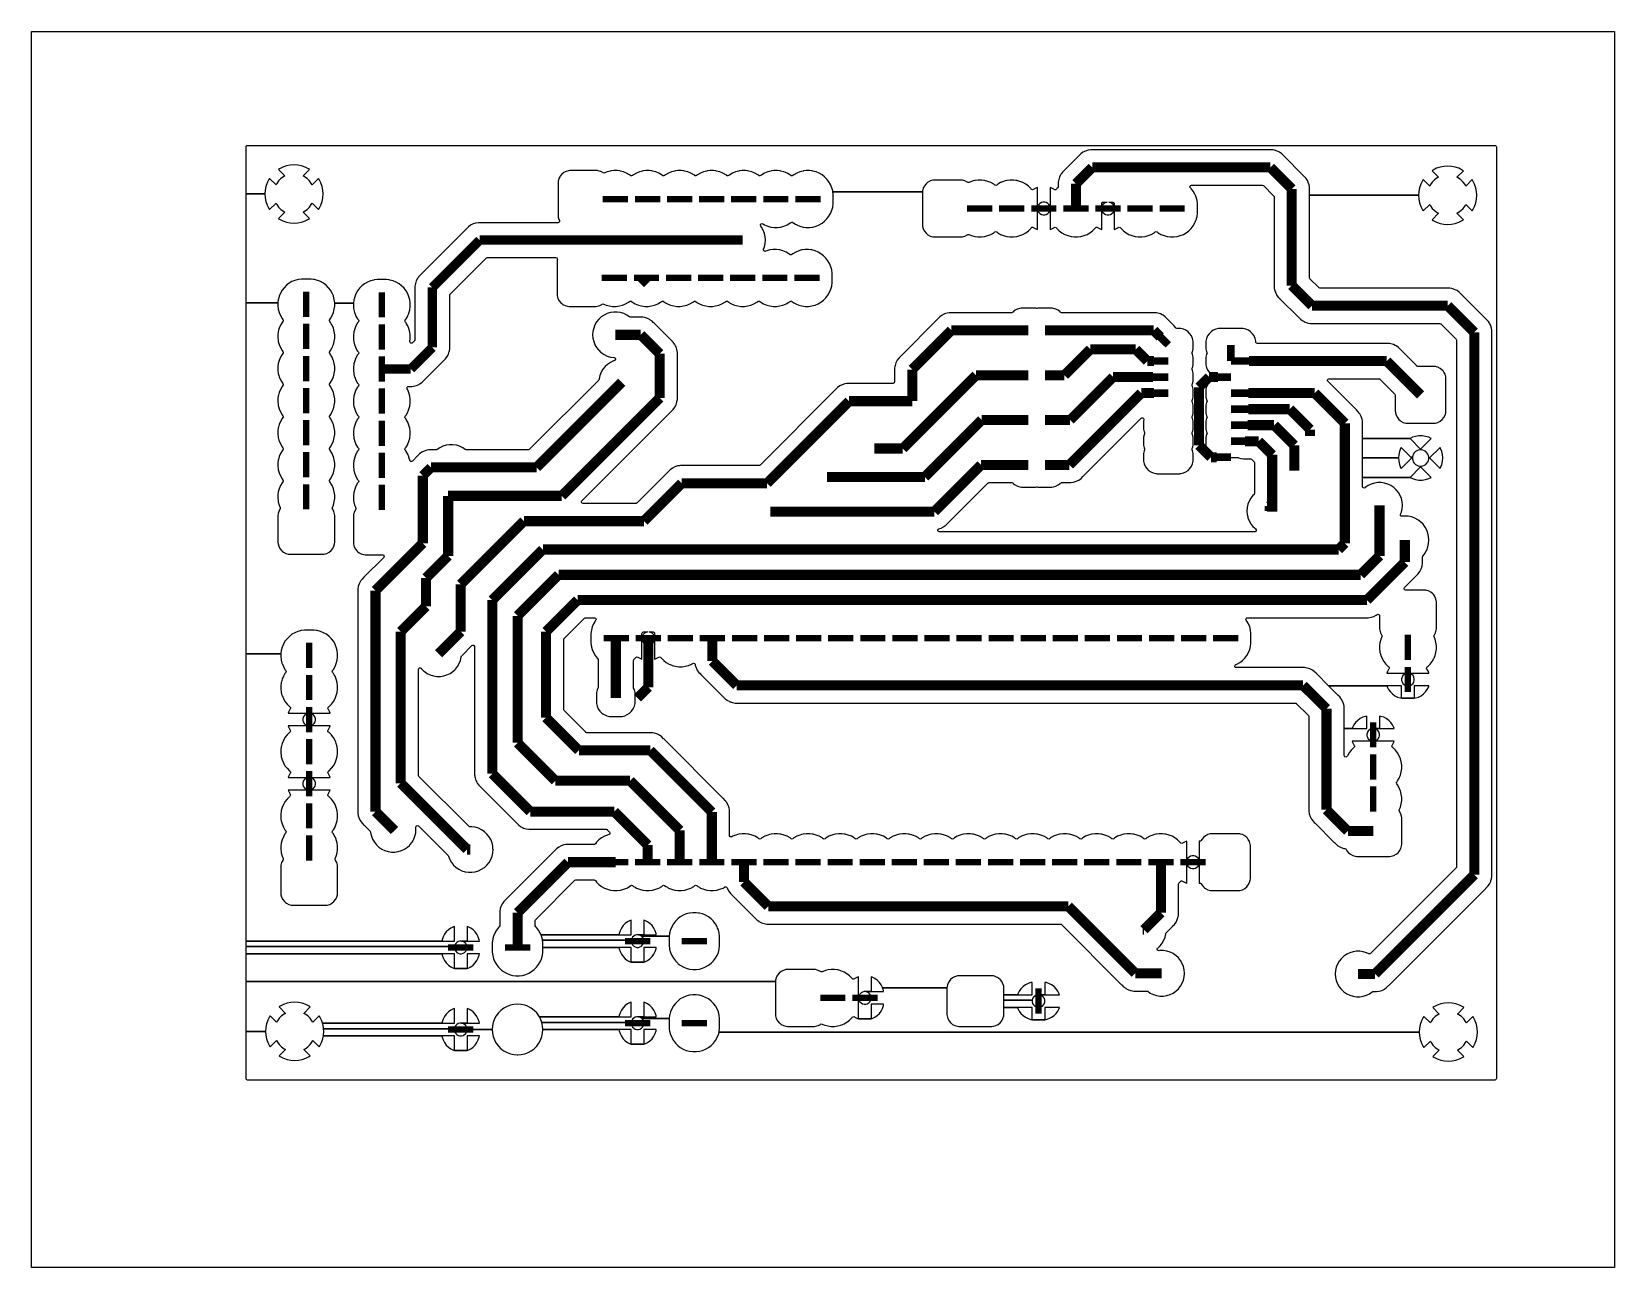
# Model space of a CAD drawing. Extents: x 3.61 to 8.55, y 3.5 to 7.35.
import ezdxf

# ---------------------------------------------------------------- set-up
doc = ezdxf.new("R2010")
doc.units = 0
doc.layers.get('0').update_dxf_attribs({"linetype": 'CONTINUOUS'})

msp = doc.modelspace()

# ---------------------------------------------------------------- linework, layer by layer
at = {"color": 0}
msp.add_lwpolyline([(3.61317, 7.35265), (8.54688, 7.35265), (8.54688, 3.50114), (3.61317, 3.50114), (3.61317, 7.35265)], close=True, dxfattribs=at)
at = {"color": 7}
for points in [[(8.17686, 6.9975), (8.17865, 6.99544), (8.1791, 6.99343), (8.1791, 4.08985), (8.17833, 4.08718), (8.17626, 4.08539), (8.17421, 4.08496), (4.2864, 4.08496), (4.28375, 4.08572), (4.28196, 4.08778), (4.28153, 4.08985), (4.28153, 4.23649), (4.34233, 4.23649), (4.3431, 4.22467), (4.3431, 4.22467), (4.34543, 4.213), (4.34543, 4.213), (4.34924, 4.20176), (4.34924, 4.20176), (4.35449, 4.19114), (4.35667, 4.18793), (4.35667, 4.18793), (4.37685, 4.20811), (4.37918, 4.2035), (4.38504, 4.19547), (4.39204, 4.18847), (4.40007, 4.18261), (4.40468, 4.18028), (4.3845, 4.16004), (4.38769, 4.15793), (4.39833, 4.15267), (4.39833, 4.15267), (4.40956, 4.14887), (4.40956, 4.14887), (4.42122, 4.14654), (4.42122, 4.14654), (4.43306, 4.14578), (4.44493, 4.14654), (4.44493, 4.14654), (4.45654, 4.14887), (4.45654, 4.14887), (4.46778, 4.15267), (4.46778, 4.15267), (4.47846, 4.15793), (4.48167, 4.16004), (4.46149, 4.18028), (4.4661, 4.18261), (4.47412, 4.18847), (4.48112, 4.19547), (4.48693, 4.2035), (4.48931, 4.20811), (4.5095, 4.18793), (4.51167, 4.19114), (4.51693, 4.20176), (4.51693, 4.20176), (4.52072, 4.213), (4.52072, 4.213), (4.52268, 4.22271), (4.89258, 4.22271), (4.89318, 4.21875), (4.89606, 4.2099), (4.90028, 4.20161), (4.90576, 4.19412), (4.91233, 4.1875), (4.91982, 4.18207), (4.92811, 4.17785), (4.9311, 4.17686), (4.9311, 4.17686), (4.97049, 4.17686), (4.97347, 4.17785), (4.98172, 4.18207), (4.98926, 4.1875), (4.99582, 4.19412), (5.00131, 4.20161), (5.00553, 4.2099), (5.0084, 4.21875), (5.009, 4.22271), (4.97049, 4.22271), (4.97049, 4.17686), (4.9311, 4.17686), (4.9311, 4.22271), (4.89258, 4.22271), (4.52268, 4.22271), (4.52306, 4.22467), (4.52306, 4.22467), (4.52382, 4.23649), (4.52328, 4.24501), (4.9311, 4.24501), (4.9311, 4.23981), (4.93246, 4.23481), (4.93506, 4.23031), (4.93869, 4.22667), (4.94319, 4.22407), (4.94819, 4.22271), (4.9534, 4.22271), (4.95839, 4.22407), (4.96289, 4.22667), (4.96653, 4.23031), (4.96913, 4.23481), (4.97049, 4.23981), (4.97049, 4.2424), (5.04899, 4.2424), (5.04899, 4.2424), (5.04981, 4.23118), (5.05219, 4.22017), (5.05219, 4.22017), (5.05219, 4.22017), (5.05583, 4.21035), (5.05615, 4.20964), (5.06153, 4.19971), (5.06153, 4.19971), (5.06831, 4.19069), (5.06831, 4.19069), (5.07622, 4.18272), (5.07622, 4.18272), (5.08529, 4.176), (5.08529, 4.176), (5.09517, 4.17057), (5.09517, 4.17057), (5.09517, 4.17057), (5.09517, 4.17057), (5.10568, 4.16667), (5.10568, 4.16667), (5.10568, 4.16667), (5.11669, 4.16422), (5.11669, 4.16422), (5.11669, 4.16422), (5.12668, 4.16351), (5.12793, 4.16347), (5.12793, 4.16347), (5.12793, 4.16347), (5.12907, 4.16351), (5.13921, 4.16422), (5.15018, 4.16667), (5.16075, 4.17057), (5.17063, 4.176), (5.17964, 4.18272), (5.18761, 4.19069), (5.19439, 4.19971), (5.19976, 4.20964), (5.20372, 4.22017), (5.20611, 4.23118), (5.20692, 4.2424), (5.44374, 4.2424), (5.44439, 4.23844), (5.44726, 4.2296), (5.45144, 4.22131), (5.45692, 4.21376), (5.46349, 4.20719), (5.47103, 4.20171), (5.47928, 4.19754), (5.48226, 4.19656), (5.48226, 4.19656), (5.52165, 4.19656), (5.52463, 4.19754), (5.53293, 4.20171), (5.54042, 4.20719), (5.54699, 4.21376), (5.55246, 4.22131), (5.55669, 4.2296), (5.55957, 4.23844), (5.56022, 4.2424), (5.52165, 4.2424), (5.52165, 4.19656), (5.48226, 4.19656), (5.48226, 4.2424), (5.44374, 4.2424), (5.20692, 4.2424), (5.20611, 4.25364), (5.20503, 4.25857), (5.20372, 4.26465), (5.20372, 4.26465), (5.20372, 4.26465), (5.20372, 4.26471), (5.48226, 4.26471), (5.48226, 4.2595), (5.48361, 4.2545), (5.48622, 4.25), (5.48986, 4.24636), (5.49436, 4.24376), (5.4994, 4.2424), (5.50456, 4.2424), (5.50956, 4.24376), (5.51406, 4.24636), (5.51774, 4.25), (5.52029, 4.2545), (5.52165, 4.2595), (5.52165, 4.26471), (5.52029, 4.26969), (5.51774, 4.27419), (5.51481, 4.27713), (5.60037, 4.27713), (5.60037, 4.24707), (5.60081, 4.24376), (5.60172, 4.23687), (5.60368, 4.2296), (5.60439, 4.22689), (5.60439, 4.22689), (5.60835, 4.21733), (5.60835, 4.21733), (5.6135, 4.20839), (5.61979, 4.20019), (5.61979, 4.20019), (5.62711, 4.19293), (5.62711, 4.19293), (5.63525, 4.18664), (5.64421, 4.18147), (5.64421, 4.18147), (5.65375, 4.17751), (5.65375, 4.17751), (5.66374, 4.17486), (5.67399, 4.1735), (5.67399, 4.1735), (5.68431, 4.1735), (5.68431, 4.1735), (5.69456, 4.17486), (5.70449, 4.17751), (5.71403, 4.18147), (5.72299, 4.18664), (5.73118, 4.19293), (5.73118, 4.19293), (5.73118, 4.19293), (5.7385, 4.20019), (5.7385, 4.20019), (5.7385, 4.20019), (5.74474, 4.20839), (5.74994, 4.21733), (5.75385, 4.22689), (5.75592, 4.23454), (7.93881, 4.23454), (7.93956, 4.22271), (7.93956, 4.22271), (7.94189, 4.21104), (7.94189, 4.21104), (7.94569, 4.19982), (7.94569, 4.19982), (7.95096, 4.18918), (7.95307, 4.18593), (7.95307, 4.18593), (7.97331, 4.20617), (7.97564, 4.2015), (7.9815, 4.19353), (7.9885, 4.18647), (7.99653, 4.18067), (8.00114, 4.17828), (7.98096, 4.1581), (7.98415, 4.15593), (7.99479, 4.15072), (7.99479, 4.15072), (8.00603, 4.14686), (8.00603, 4.14686), (8.01768, 4.14458), (8.01768, 4.14458), (8.02951, 4.14378), (8.04139, 4.14458), (8.04139, 4.14458), (8.053, 4.14686), (8.053, 4.14686), (8.06424, 4.15072), (8.06424, 4.15072), (8.07493, 4.15593), (8.07813, 4.1581), (8.05794, 4.17828), (8.06256, 4.18067), (8.07058, 4.18647), (8.07758, 4.19353), (8.08339, 4.2015), (8.08578, 4.20617), (8.10596, 4.18593), (8.10812, 4.18918), (8.11339, 4.19982), (8.11339, 4.19982), (8.11719, 4.21104), (8.11719, 4.21104), (8.11951, 4.22271), (8.11951, 4.22271), (8.12028, 4.23454), (8.11951, 4.24636), (8.11951, 4.24636), (8.11719, 4.25803), (8.11719, 4.25803), (8.11339, 4.26926), (8.11339, 4.26926), (8.10812, 4.27989), (8.10596, 4.28315), (8.08578, 4.26292), (8.08339, 4.26753), (8.07758, 4.27556), (8.07058, 4.28261), (8.06256, 4.28842), (8.05794, 4.29075), (8.07813, 4.31099), (8.07493, 4.3131), (8.06424, 4.31836), (8.06424, 4.31836), (8.053, 4.32221), (8.053, 4.32221), (8.04139, 4.32449), (8.04139, 4.32449), (8.02951, 4.32531), (8.01768, 4.32449), (8.01768, 4.32449), (8.00603, 4.32221), (8.00603, 4.32221), (7.99479, 4.31836), (7.99479, 4.31836), (7.98415, 4.3131), (7.98096, 4.31099), (7.98096, 4.31099), (8.00114, 4.29075), (7.99653, 4.28842), (7.9885, 4.28261), (7.9815, 4.27556), (7.97564, 4.26753), (7.97331, 4.26292), (7.95307, 4.28315), (7.95307, 4.28315), (7.95096, 4.27989), (7.94569, 4.26926), (7.94569, 4.26926), (7.94189, 4.25803), (7.94189, 4.25803), (7.93956, 4.24636), (7.93956, 4.24636), (7.93881, 4.23454), (5.75592, 4.23454), (5.75657, 4.23687), (5.75786, 4.24707), (5.75786, 4.27713), (5.75657, 4.28733), (5.75385, 4.29731), (5.75379, 4.29753), (5.74994, 4.30686), (5.74994, 4.30686), (5.74474, 4.31581), (5.7385, 4.324), (5.7385, 4.324), (5.73118, 4.33128), (5.73118, 4.33128), (5.72299, 4.33757), (5.71403, 4.34272), (5.71403, 4.34272), (5.70454, 4.34668), (5.70449, 4.34668), (5.70449, 4.34668), (5.69456, 4.34933), (5.69228, 4.34967), (5.68431, 4.35069), (5.68431, 4.35069), (5.67399, 4.35069), (5.67399, 4.35069), (5.66488, 4.3495), (5.66374, 4.34933), (5.65983, 4.34831), (5.65375, 4.34668), (5.65375, 4.34668), (5.64421, 4.34272), (5.64421, 4.34272), (5.63525, 4.33757), (5.62711, 4.33128), (5.61979, 4.324), (5.6135, 4.31581), (5.60835, 4.30686), (5.60835, 4.30686), (5.60439, 4.29731), (5.60439, 4.29731), (5.60226, 4.28933), (5.60172, 4.28733), (5.60037, 4.27713), (5.51481, 4.27713), (5.51406, 4.27783), (5.50956, 4.28043), (5.50456, 4.28179), (5.52165, 4.28179), (5.56022, 4.28179), (5.55957, 4.28575), (5.55669, 4.2946), (5.55246, 4.3029), (5.54699, 4.31039), (5.54042, 4.317), (5.53293, 4.32243), (5.52463, 4.32667), (5.52463, 4.32667), (5.52165, 4.32764), (5.52165, 4.28179), (5.50456, 4.28179), (5.4994, 4.28179), (5.49436, 4.28043), (5.48986, 4.27783), (5.48622, 4.27419), (5.48361, 4.26969), (5.48226, 4.26471), (5.20372, 4.26471), (5.19976, 4.27522), (5.19971, 4.27528), (5.19618, 4.28179), (5.44374, 4.28179), (5.48226, 4.28179), (5.48226, 4.32764), (5.47928, 4.32667), (5.47928, 4.32667), (5.47103, 4.32243), (5.46349, 4.317), (5.45692, 4.31039), (5.45144, 4.3029), (5.44726, 4.2946), (5.44439, 4.28575), (5.44374, 4.28179), (5.19618, 4.28179), (5.19439, 4.2851), (5.19439, 4.2851), (5.18761, 4.29411), (5.18761, 4.29411), (5.17964, 4.30208), (5.17964, 4.30208), (5.17063, 4.30886), (5.17063, 4.30886), (5.16075, 4.31424), (5.16075, 4.31424), (5.15653, 4.31581), (5.15018, 4.31819), (5.15018, 4.31819), (5.15018, 4.31819), (5.13921, 4.32058), (5.12793, 4.32135), (5.12793, 4.32135), (5.11669, 4.32058), (5.10568, 4.31819), (5.09517, 4.31424), (5.08529, 4.30886), (5.08529, 4.30886), (5.07622, 4.30208), (5.07622, 4.30208), (5.06831, 4.29411), (5.06831, 4.29411), (5.06153, 4.2851), (5.06153, 4.2851), (5.05615, 4.27522), (5.05219, 4.26465), (5.04981, 4.25364), (5.04899, 4.2424), (4.97049, 4.2424), (4.97049, 4.24501), (4.96913, 4.25), (4.96653, 4.2545), (4.96289, 4.25814), (4.95839, 4.26074), (4.9534, 4.2621), (4.97049, 4.2621), (5.009, 4.2621), (5.0084, 4.26606), (5.00553, 4.2749), (5.00131, 4.28321), (4.99582, 4.29075), (4.98926, 4.29731), (4.98172, 4.30274), (4.97347, 4.30697), (4.97347, 4.30697), (4.97049, 4.30794), (4.97049, 4.2621), (4.9534, 4.2621), (4.94819, 4.2621), (4.94319, 4.26074), (4.93869, 4.25814), (4.93506, 4.2545), (4.93246, 4.25), (4.9311, 4.24501), (4.52328, 4.24501), (4.52306, 4.24837), (4.52306, 4.24837), (4.52072, 4.25999), (4.52072, 4.25999), (4.52001, 4.2621), (4.89258, 4.2621), (4.9311, 4.2621), (4.9311, 4.30794), (4.92811, 4.30697), (4.92811, 4.30697), (4.91982, 4.30274), (4.91233, 4.29731), (4.90576, 4.29075), (4.90028, 4.28321), (4.89606, 4.2749), (4.89318, 4.26606), (4.89258, 4.2621), (4.52001, 4.2621), (4.51693, 4.27121), (4.51693, 4.27121), (4.51167, 4.2819), (4.5095, 4.2851), (4.48931, 4.26492), (4.48693, 4.26953), (4.48112, 4.27756), (4.47412, 4.28456), (4.4661, 4.29036), (4.46149, 4.29275), (4.48167, 4.31293), (4.47846, 4.31511), (4.46778, 4.32032), (4.46778, 4.32032), (4.45654, 4.32417), (4.45654, 4.32417), (4.44493, 4.32644), (4.44493, 4.32644), (4.43306, 4.32726), (4.42122, 4.32644), (4.42122, 4.32644), (4.40956, 4.32417), (4.40956, 4.32417), (4.39833, 4.32032), (4.39833, 4.32032), (4.38769, 4.31511), (4.3845, 4.31293), (4.3845, 4.31293), (4.40468, 4.29275), (4.40007, 4.29036), (4.39204, 4.28456), (4.38504, 4.27756), (4.37918, 4.26953), (4.37685, 4.26492), (4.35667, 4.2851), (4.35667, 4.2851), (4.35449, 4.2819), (4.34924, 4.27121), (4.34924, 4.27121), (4.34543, 4.25999), (4.34543, 4.25999), (4.3431, 4.24837), (4.3431, 4.24837), (4.34233, 4.23649), (4.28153, 4.23649), (4.28153, 4.39231), (5.93186, 4.39231), (5.93186, 4.28933), (5.93186, 4.28933), (5.93229, 4.28461), (5.93451, 4.27696), (5.93451, 4.27696), (5.93451, 4.27696), (5.93821, 4.26986), (5.93956, 4.26818), (5.94325, 4.26361), (5.94515, 4.2621), (5.94949, 4.25857), (5.95654, 4.25483), (5.96425, 4.25265), (5.96897, 4.25222), (6.05231, 4.25222), (6.05697, 4.25265), (6.06467, 4.25483), (6.07178, 4.25857), (6.07221, 4.2589), (6.07471, 4.25999), (6.07715, 4.2596), (6.07969, 4.25857), (6.08529, 4.25624), (6.09521, 4.25358), (6.10504, 4.25228), (6.10547, 4.25222), (6.10547, 4.25222), (6.10547, 4.25222), (6.11578, 4.25222), (6.11578, 4.25222), (6.12603, 4.25358), (6.13601, 4.25624), (6.14556, 4.26019), (6.15446, 4.26535), (6.16265, 4.27165), (6.16265, 4.27165), (6.16265, 4.27165), (6.16997, 4.27897), (6.16997, 4.27897), (6.16997, 4.27897), (6.17133, 4.28071), (6.17356, 4.28233), (6.17626, 4.2825), (6.17806, 4.28168), (6.17969, 4.28049), (6.18793, 4.27626), (6.19092, 4.27528), (6.19092, 4.27528), (6.23031, 4.27528), (6.23329, 4.27626), (6.2416, 4.28049), (6.24908, 4.28597), (6.25569, 4.29254), (6.26112, 4.30003), (6.26535, 4.30832), (6.26824, 4.31717), (6.26888, 4.32113), (6.23031, 4.32113), (6.23031, 4.27528), (6.19092, 4.27528), (6.19092, 4.33822), (6.19228, 4.33322), (6.19488, 4.32878), (6.19851, 4.32508), (6.20301, 4.32249), (6.20806, 4.32113), (6.21322, 4.32113), (6.21821, 4.32249), (6.22271, 4.32508), (6.2264, 4.32878), (6.22894, 4.33322), (6.23031, 4.33822), (6.23031, 4.34343), (6.22894, 4.34842), (6.2264, 4.35292), (6.22271, 4.35661), (6.21821, 4.35915), (6.21322, 4.36051), (6.23031, 4.36051), (6.26888, 4.36051), (6.26824, 4.36453), (6.26557, 4.37267), (6.46653, 4.37267), (6.46653, 4.28933), (6.46653, 4.28933), (6.4669, 4.28461), (6.46913, 4.27696), (6.46913, 4.27696), (6.46913, 4.27696), (6.47288, 4.26986), (6.47424, 4.26818), (6.47792, 4.26361), (6.47976, 4.2621), (6.4841, 4.25857), (6.49121, 4.25483), (6.49892, 4.25265), (6.50364, 4.25222), (6.60661, 4.25222), (6.61133, 4.25265), (6.61903, 4.25483), (6.62614, 4.25857), (6.63232, 4.26361), (6.63737, 4.26986), (6.64111, 4.27696), (6.64328, 4.28461), (6.64372, 4.28933), (6.64372, 4.31131), (6.68642, 4.31131), (6.68739, 4.30832), (6.69163, 4.30003), (6.6971, 4.29254), (6.70367, 4.28597), (6.71115, 4.28049), (6.71946, 4.27626), (6.72829, 4.27339), (6.72829, 4.27339), (6.73226, 4.27279), (6.73226, 4.27279), (6.77165, 4.27279), (6.77567, 4.27339), (6.77567, 4.27339), (6.7845, 4.27626), (6.79275, 4.28049), (6.80029, 4.28597), (6.80686, 4.29254), (6.81233, 4.30003), (6.81651, 4.30832), (6.81749, 4.31131), (6.77165, 4.31131), (6.77165, 4.27279), (6.73226, 4.27279), (6.73226, 4.31131), (6.68642, 4.31131), (6.64372, 4.31131), (6.64372, 4.33361), (6.73226, 4.33361), (6.73226, 4.3284), (6.73361, 4.3234), (6.73622, 4.3189), (6.73986, 4.31521), (6.74436, 4.31267), (6.7494, 4.31131), (6.75456, 4.31131), (6.75954, 4.31267), (6.76406, 4.31521), (6.76774, 4.3189), (6.77029, 4.3234), (6.77165, 4.3284), (6.77165, 4.33361), (6.77029, 4.3386), (6.76774, 4.3431), (6.76406, 4.34674), (6.75954, 4.34933), (6.75456, 4.35069), (6.77165, 4.35069), (6.81749, 4.35069), (6.81749, 4.35069), (6.81651, 4.35368), (6.81233, 4.36193), (6.80686, 4.36947), (6.80029, 4.37603), (6.79275, 4.38151), (6.7845, 4.38574), (6.77567, 4.38857), (6.77165, 4.38921), (6.77165, 4.35069), (6.75456, 4.35069), (6.7494, 4.35069), (6.74436, 4.34933), (6.73986, 4.34674), (6.73622, 4.3431), (6.73361, 4.3386), (6.73226, 4.33361), (6.64372, 4.33361), (6.64372, 4.35069), (6.68642, 4.35069), (6.68642, 4.35069), (6.73226, 4.35069), (6.73226, 4.38921), (6.72829, 4.38857), (6.71946, 4.38574), (6.71115, 4.38151), (6.70367, 4.37603), (6.6971, 4.36947), (6.69163, 4.36193), (6.68739, 4.35368), (6.68642, 4.35069), (6.64372, 4.35069), (6.64372, 4.37267), (6.64328, 4.37733), (6.64111, 4.38504), (6.63737, 4.39214), (6.6334, 4.39703), (6.63232, 4.39839), (6.62696, 4.40272), (6.62614, 4.40343), (6.61903, 4.40712), (6.61903, 4.40712), (6.61903, 4.40712), (6.61442, 4.40847), (6.61133, 4.40935), (6.61133, 4.40935), (6.61133, 4.40935), (6.60872, 4.40956), (6.60661, 4.40978), (6.60661, 4.40978), (6.50364, 4.40978), (6.50364, 4.40978), (6.50364, 4.40978), (6.50319, 4.40972), (6.49892, 4.40935), (6.49121, 4.40712), (6.48975, 4.40636), (6.4841, 4.40343), (6.4841, 4.40343), (6.4841, 4.40343), (6.47792, 4.39839), (6.47288, 4.39214), (6.46913, 4.38504), (6.46815, 4.38162), (6.46701, 4.37756), (6.4669, 4.37733), (6.4669, 4.37733), (6.46653, 4.37267), (6.26557, 4.37267), (6.26535, 4.37337), (6.26112, 4.38162), (6.25569, 4.38917), (6.24908, 4.39572), (6.2416, 4.40121), (6.23329, 4.40543), (6.23329, 4.40543), (6.23031, 4.40636), (6.23031, 4.36051), (6.21322, 4.36051), (6.20806, 4.36051), (6.20301, 4.35915), (6.19851, 4.35661), (6.19488, 4.35292), (6.19228, 4.34842), (6.19092, 4.34343), (6.19092, 4.40636), (6.18793, 4.40543), (6.18793, 4.40543), (6.17969, 4.40121), (6.17806, 4.40001), (6.17546, 4.39908), (6.17279, 4.39968), (6.17133, 4.40099), (6.16997, 4.40272), (6.16997, 4.40272), (6.16265, 4.41), (6.16265, 4.41), (6.15446, 4.41629), (6.14556, 4.4215), (6.14556, 4.4215), (6.13601, 4.4254), (6.13601, 4.4254), (6.13601, 4.4254), (6.12603, 4.42811), (6.12375, 4.42839), (6.11578, 4.42942), (6.11578, 4.42942), (6.10547, 4.42942), (6.10547, 4.42942), (6.09636, 4.42822), (6.09521, 4.42811), (6.08832, 4.42622), (6.08529, 4.4254), (6.08529, 4.4254), (6.07715, 4.42204), (6.07438, 4.42176), (6.07221, 4.42279), (6.07178, 4.42312), (6.07178, 4.42312), (6.06467, 4.42681), (6.06467, 4.42681), (6.06467, 4.42681), (6.05985, 4.42822), (6.05697, 4.42904), (6.05697, 4.42904), (6.05697, 4.42904), (6.05436, 4.42925), (6.05231, 4.42942), (6.05231, 4.42942), (5.96897, 4.42942), (5.96897, 4.42942), (5.96897, 4.42942), (5.96853, 4.42942), (5.96425, 4.42904), (5.95654, 4.42681), (5.95389, 4.4254), (5.94949, 4.42312), (5.94949, 4.42312), (5.94949, 4.42312), (5.94325, 4.41803), (5.93821, 4.41183), (5.93821, 4.41183), (5.93636, 4.40826), (5.93451, 4.40474), (5.93289, 4.39908), (5.93267, 4.39839), (5.93229, 4.39703), (5.93229, 4.39703), (5.93186, 4.39231), (4.28153, 4.39231), (4.28153, 4.47863), (4.89258, 4.47863), (4.89318, 4.47467), (4.89606, 4.46582), (4.90028, 4.45751), (4.90576, 4.44997), (4.91233, 4.44342), (4.91982, 4.43793), (4.92811, 4.43375), (4.9311, 4.43278), (4.9311, 4.43278), (4.97049, 4.43278), (4.97347, 4.43375), (4.98172, 4.43793), (4.98926, 4.44342), (4.99582, 4.44997), (5.00131, 4.45751), (5.00553, 4.46582), (5.0084, 4.47467), (5.009, 4.47863), (4.97049, 4.47863), (4.97049, 4.43278), (4.9311, 4.43278), (4.9311, 4.47863), (4.89258, 4.47863), (4.28153, 4.47863), (4.28153, 4.50092), (4.9311, 4.50092), (4.9311, 4.49571), (4.93246, 4.49072), (4.93506, 4.48622), (4.93869, 4.48258), (4.94319, 4.47999), (4.94819, 4.47863), (4.9534, 4.47863), (4.95839, 4.47999), (4.96289, 4.48258), (4.96653, 4.48622), (4.96913, 4.49072), (4.97049, 4.49571), (4.97049, 4.50092), (4.96913, 4.50592), (4.96653, 4.51042), (4.96289, 4.51406), (4.95839, 4.51665), (4.9534, 4.51801), (4.97049, 4.51801), (5.009, 4.51801), (5.0084, 4.52197), (5.00553, 4.53082), (5.00131, 4.53911), (4.99582, 4.5466), (4.98926, 4.55322), (4.98172, 4.55865), (4.97347, 4.56288), (4.97347, 4.56288), (4.97049, 4.56386), (4.97049, 4.51801), (4.9534, 4.51801), (4.94819, 4.51801), (4.94319, 4.51665), (4.93869, 4.51406), (4.93506, 4.51042), (4.93246, 4.50592), (4.9311, 4.50092), (4.28153, 4.50092), (4.28153, 4.51801), (4.89258, 4.51801), (4.9311, 4.51801), (4.9311, 4.56386), (4.92811, 4.56288), (4.92811, 4.56288), (4.91982, 4.55865), (4.91233, 4.55322), (4.90576, 4.5466), (4.90028, 4.53911), (4.89606, 4.53082), (4.89318, 4.52197), (4.89258, 4.51801), (4.28153, 4.51801), (4.28153, 5.41368), (4.38976, 5.41368), (4.38976, 5.40338), (4.39068, 5.39638), (4.39111, 5.39318), (4.39356, 5.38406), (4.39378, 5.38319), (4.39378, 5.38319), (4.39774, 5.37364), (4.39774, 5.37364), (4.40289, 5.36469), (4.40533, 5.36154), (4.40631, 5.35894), (4.40576, 5.35628), (4.40533, 5.35558), (4.40289, 5.35238), (4.39774, 5.34347), (4.39774, 5.34347), (4.39378, 5.33393), (4.39378, 5.33393), (4.3916, 5.32574), (4.39111, 5.32394), (4.38976, 5.31369), (4.38976, 5.30339), (4.39079, 5.29542), (4.39111, 5.29313), (4.39253, 5.28771), (4.39378, 5.28321), (4.39378, 5.28321), (4.39774, 5.27365), (4.39774, 5.27365), (4.40289, 5.26471), (4.40918, 5.25651), (4.40918, 5.25651), (4.41644, 5.24918), (4.41644, 5.24918), (4.41818, 5.24789), (4.41982, 5.24567), (4.41997, 5.24289), (4.41917, 5.24115), (4.41803, 5.23947), (4.41379, 5.23122), (4.41282, 5.22825), (4.41282, 5.22825), (4.47575, 5.22825), (4.47076, 5.22689), (4.46625, 5.22428), (4.46257, 5.22065), (4.46001, 5.21615), (4.45865, 5.21115), (4.45865, 5.20594), (4.46001, 5.20096), (4.46257, 5.19646), (4.46625, 5.19282), (4.47076, 5.19021), (4.47575, 5.18886), (4.41282, 5.18886), (4.41379, 5.18587), (4.41803, 5.17763), (4.41917, 5.17594), (4.42008, 5.17339), (4.41949, 5.17068), (4.41818, 5.16922), (4.41644, 5.16792), (4.41644, 5.16792), (4.40918, 5.1606), (4.40289, 5.1524), (4.39774, 5.14344), (4.39774, 5.14344), (4.39378, 5.1339), (4.39378, 5.1339), (4.39154, 5.12576), (4.39111, 5.12397), (4.38976, 5.11372), (4.38976, 5.1034), (4.39068, 5.09646), (4.39111, 5.09315), (4.39128, 5.09244), (4.39378, 5.08317), (4.39378, 5.08317), (4.39774, 5.07362), (4.39774, 5.07362), (4.40289, 5.06472), (4.40918, 5.05653), (4.40918, 5.05653), (4.41644, 5.04921), (4.41644, 5.04921), (4.41818, 5.04785), (4.41982, 5.04563), (4.41997, 5.04292), (4.41917, 5.04113), (4.41803, 5.0395), (4.41379, 5.03119), (4.41282, 5.02826), (4.41282, 5.02826), (4.47575, 5.02826), (4.47076, 5.02692), (4.46625, 5.02431), (4.46257, 5.02061), (4.46001, 5.01617), (4.45865, 5.01112), (4.45865, 5.00597), (4.46001, 5.00097), (4.46257, 4.99647), (4.46625, 4.99278), (4.47076, 4.99024), (4.47575, 4.98888), (4.41282, 4.98888), (4.41379, 4.98589), (4.41803, 4.9776), (4.41917, 4.97597), (4.42008, 4.97336), (4.41949, 4.97071), (4.41818, 4.96924), (4.41644, 4.96789), (4.41644, 4.96789), (4.40918, 4.96061), (4.40289, 4.95242), (4.39774, 4.94347), (4.39774, 4.94347), (4.39378, 4.93392), (4.39378, 4.93392), (4.39128, 4.92469), (4.39111, 4.92393), (4.38976, 4.91374), (4.38976, 4.90338), (4.39035, 4.89854), (4.39111, 4.89318), (4.39378, 4.88319), (4.39378, 4.88319), (4.39774, 4.87364), (4.39774, 4.87364), (4.40289, 4.86469), (4.40533, 4.86154), (4.40631, 4.85894), (4.40576, 4.85628), (4.40533, 4.85558), (4.40289, 4.85238), (4.39774, 4.84347), (4.39774, 4.84347), (4.39378, 4.83393), (4.39378, 4.83393), (4.39165, 4.82596), (4.39111, 4.82394), (4.38976, 4.81369), (4.38976, 4.80339), (4.39057, 4.79715), (4.39111, 4.79313), (4.39378, 4.78321), (4.39378, 4.78321), (4.39714, 4.77507), (4.3974, 4.77235), (4.39638, 4.77013), (4.39611, 4.76969), (4.39611, 4.76969), (4.39236, 4.76258), (4.39014, 4.75489), (4.39014, 4.75489), (4.38976, 4.75022), (4.38976, 4.66689), (4.38976, 4.66689), (4.39014, 4.66222), (4.39236, 4.65451), (4.39236, 4.65451), (4.39236, 4.65451), (4.39606, 4.6474), (4.39606, 4.6474), (4.40115, 4.64117), (4.40483, 4.63818), (4.40733, 4.63612), (4.41444, 4.63243), (4.42215, 4.63021), (4.42686, 4.62978), (4.52983, 4.62978), (4.53456, 4.63021), (4.54226, 4.63243), (4.54937, 4.63612), (4.55556, 4.64117), (4.5606, 4.6474), (4.56435, 4.65451), (4.56651, 4.66222), (4.56694, 4.66689), (4.56694, 4.75022), (4.56651, 4.75489), (4.56435, 4.76258), (4.5606, 4.76969), (4.56028, 4.77013), (4.55925, 4.77263), (4.55957, 4.77507), (4.56293, 4.78321), (4.5656, 4.79313), (4.56694, 4.80339), (4.56694, 4.81369), (4.5656, 4.82394), (4.56293, 4.83393), (4.56222, 4.83556), (4.55897, 4.84347), (4.55897, 4.84347), (4.55669, 4.84739), (4.55382, 4.85238), (4.55138, 4.85558), (4.5504, 4.85813), (4.55094, 4.86083), (4.55138, 4.86154), (4.55382, 4.86469), (4.55897, 4.87364), (4.55931, 4.8744), (4.56293, 4.88319), (4.56293, 4.88319), (4.5656, 4.89318), (4.56694, 4.90338), (4.56694, 4.91374), (4.5656, 4.92393), (4.56293, 4.93392), (4.56293, 4.93392), (4.55897, 4.94347), (4.55897, 4.94347), (4.55382, 4.95242), (4.54753, 4.96061), (4.54753, 4.96061), (4.54025, 4.96789), (4.54025, 4.96789), (4.53847, 4.96924), (4.53689, 4.97146), (4.53674, 4.97418), (4.53749, 4.97597), (4.53868, 4.9776), (4.54292, 4.98589), (4.54389, 4.98888), (4.48096, 4.98888), (4.48594, 4.99024), (4.49046, 4.99278), (4.49408, 4.99647), (4.49669, 5.00097), (4.49804, 5.00597), (4.49804, 5.01112), (4.49669, 5.01617), (4.49408, 5.02061), (4.49046, 5.02431), (4.48594, 5.02692), (4.48096, 5.02826), (4.54389, 5.02826), (4.54389, 5.02826), (4.54292, 5.03119), (4.53868, 5.0395), (4.53749, 5.04113), (4.53657, 5.04372), (4.53722, 5.04639), (4.53847, 5.04785), (4.54025, 5.04921), (4.54025, 5.04921), (4.54753, 5.05653), (4.54753, 5.05653), (4.54753, 5.05653), (4.55382, 5.06472), (4.55897, 5.07362), (4.56293, 5.08317), (4.5656, 5.09315), (4.56694, 5.1034), (4.56694, 5.11372), (4.5656, 5.12397), (4.56293, 5.1339), (4.56108, 5.13835), (4.55897, 5.14344), (4.55897, 5.14344), (4.55382, 5.1524), (4.54829, 5.15967), (4.54753, 5.1606), (4.54753, 5.1606), (4.54753, 5.1606), (4.54025, 5.16792), (4.54025, 5.16792), (4.53847, 5.16922), (4.53689, 5.17144), (4.53674, 5.17421), (4.53749, 5.17594), (4.53868, 5.17763), (4.54292, 5.18587), (4.54389, 5.18886), (4.48096, 5.18886), (4.48594, 5.19021), (4.49046, 5.19282), (4.49408, 5.19646), (4.49669, 5.20096), (4.49804, 5.20594), (4.49804, 5.21115), (4.49669, 5.21615), (4.49408, 5.22065), (4.49046, 5.22428), (4.48594, 5.22689), (4.48096, 5.22825), (4.54389, 5.22825), (4.54389, 5.22825), (4.54292, 5.23122), (4.53868, 5.23947), (4.53749, 5.24115), (4.53657, 5.24371), (4.53722, 5.24642), (4.53847, 5.24789), (4.54025, 5.24918), (4.54139, 5.25038), (4.54753, 5.25651), (4.54753, 5.25651), (4.54753, 5.25651), (4.55382, 5.26471), (4.55897, 5.27365), (4.56293, 5.28321), (4.5656, 5.29313), (4.56694, 5.30339), (4.56694, 5.31369), (4.5656, 5.32394), (4.56293, 5.33393), (4.56293, 5.33393), (4.55897, 5.34347), (4.55897, 5.34347), (4.55664, 5.3475), (4.55382, 5.35238), (4.55138, 5.35558), (4.5504, 5.35813), (4.55094, 5.36083), (4.55138, 5.36154), (4.55382, 5.36469), (4.55897, 5.37364), (4.56293, 5.38319), (4.5656, 5.39318), (4.56694, 5.40338), (4.56694, 5.41368), (4.5656, 5.42393), (4.56293, 5.43392), (4.56179, 5.43668), (4.55897, 5.44347), (4.55897, 5.44347), (4.55382, 5.45242), (4.54753, 5.46061), (4.54753, 5.46061), (4.54025, 5.46789), (4.54025, 5.46789), (4.53207, 5.47418), (4.52311, 5.47933), (4.52311, 5.47933), (4.51357, 5.48329), (4.51357, 5.48329), (4.51357, 5.48329), (4.50358, 5.48594), (4.50131, 5.48628), (4.49333, 5.48731), (4.49333, 5.48731), (4.46332, 5.48731), (4.46332, 5.48731), (4.45426, 5.48611), (4.45313, 5.48594), (4.44754, 5.48449), (4.44314, 5.48329), (4.44314, 5.48329), (4.4336, 5.47933), (4.4336, 5.47933), (4.42464, 5.47418), (4.41644, 5.46789), (4.40918, 5.46061), (4.40289, 5.45242), (4.39774, 5.44347), (4.39774, 5.44347), (4.39378, 5.43392), (4.39378, 5.43392), (4.39111, 5.42393), (4.38976, 5.41368), (4.28153, 5.41368), (4.28153, 6.50782), (4.38069, 6.50782), (4.38069, 6.4975), (4.38167, 6.49013), (4.38206, 6.48725), (4.38471, 6.47726), (4.38471, 6.47726), (4.38867, 6.46772), (4.38867, 6.46772), (4.39382, 6.45882), (4.39626, 6.45562), (4.39725, 6.45307), (4.39671, 6.45036), (4.39626, 6.44965), (4.39382, 6.4465), (4.38867, 6.43756), (4.38867, 6.43756), (4.38471, 6.428), (4.38471, 6.428), (4.38303, 6.42171), (4.38206, 6.41803), (4.38069, 6.40782), (4.38069, 6.39746), (4.38129, 6.39279), (4.38206, 6.38726), (4.38471, 6.37728), (4.38471, 6.37728), (4.38867, 6.36774), (4.38867, 6.36774), (4.39382, 6.35878), (4.39626, 6.35563), (4.39725, 6.35303), (4.39671, 6.35037), (4.39626, 6.34967), (4.39382, 6.34651), (4.38867, 6.33757), (4.38867, 6.33757), (4.38471, 6.32801), (4.38471, 6.32801), (4.38206, 6.31803), (4.38194, 6.31739), (4.38069, 6.30783), (4.38069, 6.29747), (4.38103, 6.29497), (4.38206, 6.28728), (4.38385, 6.28043), (4.38471, 6.27729), (4.38471, 6.27729), (4.38867, 6.26774), (4.38867, 6.26774), (4.39382, 6.25879), (4.39626, 6.25564), (4.39725, 6.25304), (4.39671, 6.25038), (4.39626, 6.24968), (4.39382, 6.24647), (4.38867, 6.23757), (4.38867, 6.23757), (4.38471, 6.22803), (4.38471, 6.22803), (4.38232, 6.21918), (4.38206, 6.21804), (4.38069, 6.20779), (4.38069, 6.19749), (4.38129, 6.19271), (4.38206, 6.18722), (4.38286, 6.18408), (4.38471, 6.17725), (4.38471, 6.17725), (4.38867, 6.16775), (4.38867, 6.16775), (4.39382, 6.15881), (4.39626, 6.1556), (4.39725, 6.15306), (4.39671, 6.15033), (4.39626, 6.14968), (4.39382, 6.14649), (4.38867, 6.13758), (4.38867, 6.13753), (4.38471, 6.12804), (4.38471, 6.12804), (4.38243, 6.11957), (4.38206, 6.11806), (4.38069, 6.10781), (4.38069, 6.0975), (4.38151, 6.09125), (4.38206, 6.08724), (4.38411, 6.07943), (4.38471, 6.07726), (4.38471, 6.07726), (4.38867, 6.06776), (4.38867, 6.06776), (4.39382, 6.05881), (4.39626, 6.05561), (4.39725, 6.05306), (4.39671, 6.05035), (4.39626, 6.04969), (4.39382, 6.0465), (4.38867, 6.03754), (4.38867, 6.03754), (4.38471, 6.028), (4.38471, 6.028), (4.38243, 6.01947), (4.38206, 6.01807), (4.38069, 6.00782), (4.38069, 5.9975), (4.38151, 5.9911), (4.38206, 5.98725), (4.38471, 5.97726), (4.38471, 5.97726), (4.38867, 5.96772), (4.38867, 5.96772), (4.39382, 5.95882), (4.39626, 5.95562), (4.39725, 5.95307), (4.39671, 5.95036), (4.39626, 5.94965), (4.39382, 5.9465), (4.38867, 5.93756), (4.38867, 5.93756), (4.38471, 5.928), (4.38471, 5.928), (4.38206, 5.91803), (4.38069, 5.90782), (4.38069, 5.89746), (4.38135, 5.89247), (4.38206, 5.88726), (4.38471, 5.87728), (4.38471, 5.87728), (4.38807, 5.86914), (4.38835, 5.86643), (4.38737, 5.86421), (4.38704, 5.86382), (4.38704, 5.86382), (4.38331, 5.85672), (4.38157, 5.85064), (4.38113, 5.84907), (4.38113, 5.84901), (4.38113, 5.84901), (4.38069, 5.84429), (4.38069, 5.76101), (4.38069, 5.76101), (4.38113, 5.75629), (4.38331, 5.74858), (4.38331, 5.74858), (4.38331, 5.74858), (4.38704, 5.74149), (4.38704, 5.74149), (4.39208, 5.73529), (4.39399, 5.73372), (4.39828, 5.73019), (4.40539, 5.72651), (4.41308, 5.72428), (4.41781, 5.7239), (4.52078, 5.7239), (4.5255, 5.72428), (4.53321, 5.72651), (4.54031, 5.73019), (4.5465, 5.73529), (4.55154, 5.74149), (4.55528, 5.74858), (4.55746, 5.75629), (4.55789, 5.76101), (4.55789, 5.84429), (4.55746, 5.84901), (4.55528, 5.85656), (4.55528, 5.85672), (4.55528, 5.85672), (4.55528, 5.85672), (4.55154, 5.86382), (4.55122, 5.86421), (4.55018, 5.86675), (4.55051, 5.86914), (4.55388, 5.87728), (4.55653, 5.88726), (4.55789, 5.89746), (4.55789, 5.90782), (4.55653, 5.91803), (4.55388, 5.928), (4.55154, 5.9336), (4.54992, 5.93756), (4.54992, 5.93756), (4.54628, 5.9439), (4.54476, 5.9465), (4.54232, 5.94965), (4.54135, 5.95226), (4.54189, 5.95492), (4.54232, 5.95562), (4.54476, 5.95882), (4.54992, 5.96772), (4.55388, 5.97726), (4.55653, 5.98725), (4.55789, 5.9975), (4.55789, 6.00782), (4.55653, 6.01807), (4.55388, 6.028), (4.55251, 6.03125), (4.54992, 6.03754), (4.54992, 6.03754), (4.54628, 6.04389), (4.54476, 6.0465), (4.54232, 6.04969), (4.54135, 6.05225), (4.54189, 6.0549), (4.54232, 6.05561), (4.54476, 6.05881), (4.54992, 6.06776), (4.55388, 6.07726), (4.55653, 6.08724), (4.55789, 6.0975), (4.55789, 6.10781), (4.55653, 6.11806), (4.55388, 6.12804), (4.55214, 6.13217), (4.54992, 6.13753), (4.54992, 6.13758), (4.5459, 6.14447), (4.54476, 6.14649), (4.54232, 6.14968), (4.54135, 6.15224), (4.54189, 6.15494), (4.54232, 6.1556), (4.54476, 6.15881), (4.54992, 6.16775), (4.5504, 6.16883), (4.55296, 6.17497), (4.55388, 6.17725), (4.55653, 6.18722), (4.55789, 6.19749), (4.55789, 6.20779), (4.55653, 6.21804), (4.55388, 6.22803), (4.55388, 6.22803), (4.54992, 6.23757), (4.54992, 6.23757), (4.54568, 6.2449), (4.54476, 6.24647), (4.54232, 6.24968), (4.54135, 6.25222), (4.54189, 6.25493), (4.54232, 6.25564), (4.54476, 6.25879), (4.54992, 6.26774), (4.55388, 6.27729), (4.55653, 6.28728), (4.55789, 6.29747), (4.55789, 6.30783), (4.55653, 6.31803), (4.55388, 6.32801), (4.5535, 6.32894), (4.54992, 6.33757), (4.54992, 6.33757), (4.54611, 6.34413), (4.54476, 6.34651), (4.54232, 6.34967), (4.54135, 6.35221), (4.54189, 6.35493), (4.54232, 6.35563), (4.54476, 6.35878), (4.54992, 6.36774), (4.55067, 6.36951), (4.55219, 6.37321), (4.55388, 6.37728), (4.55653, 6.38726), (4.55789, 6.39746), (4.55789, 6.40782), (4.55653, 6.41803), (4.55388, 6.428), (4.55388, 6.42806), (4.54992, 6.43756), (4.54992, 6.43756), (4.54715, 6.44239), (4.54476, 6.4465), (4.54232, 6.44965), (4.54135, 6.45226), (4.54189, 6.45492), (4.54232, 6.45562), (4.54476, 6.45882), (4.54992, 6.46772), (4.55388, 6.47726), (4.55653, 6.48725), (4.55789, 6.4975), (4.55789, 6.50624), (4.6161, 6.50624), (4.6161, 6.49593), (4.61686, 6.49018), (4.61746, 6.48568), (4.61979, 6.47694), (4.62011, 6.47569), (4.62011, 6.47569), (4.62408, 6.46615), (4.62408, 6.46615), (4.62924, 6.45719), (4.63167, 6.45404), (4.63271, 6.4515), (4.63211, 6.44879), (4.63167, 6.44808), (4.62924, 6.44493), (4.62408, 6.43599), (4.62408, 6.43599), (4.62011, 6.42643), (4.62011, 6.42643), (4.61762, 6.41699), (4.61746, 6.41644), (4.6161, 6.40625), (4.6161, 6.39589), (4.61681, 6.39079), (4.61746, 6.38569), (4.61979, 6.3769), (4.62011, 6.37571), (4.62011, 6.37571), (4.62408, 6.36615), (4.62408, 6.36615), (4.62924, 6.35721), (4.63167, 6.35406), (4.63271, 6.35146), (4.63211, 6.34879), (4.63167, 6.3481), (4.62924, 6.34494), (4.62408, 6.33599), (4.62408, 6.33599), (4.62011, 6.32644), (4.62011, 6.32644), (4.61778, 6.31771), (4.61746, 6.31646), (4.6161, 6.30621), (4.6161, 6.2959), (4.61714, 6.28825), (4.61746, 6.28564), (4.62007, 6.2761), (4.62011, 6.27572), (4.62011, 6.27572), (4.62408, 6.26617), (4.62408, 6.26617), (4.62924, 6.25722), (4.63167, 6.25401), (4.63271, 6.25146), (4.63211, 6.24881), (4.63167, 6.2481), (4.62924, 6.2449), (4.62408, 6.236), (4.62408, 6.236), (4.62011, 6.22646), (4.62011, 6.22646), (4.61838, 6.21983), (4.61746, 6.21647), (4.6161, 6.20622), (4.6161, 6.1959), (4.61692, 6.18972), (4.61746, 6.18565), (4.62011, 6.17567), (4.62011, 6.17567), (4.62408, 6.16618), (4.62408, 6.16618), (4.62924, 6.15722), (4.63167, 6.15403), (4.63271, 6.15147), (4.63211, 6.14876), (4.63167, 6.14811), (4.62924, 6.14492), (4.62408, 6.13596), (4.62408, 6.13596), (4.62011, 6.12646), (4.62011, 6.12646), (4.61746, 6.11649), (4.6161, 6.10622), (4.6161, 6.09592), (4.61714, 6.08826), (4.61746, 6.08567), (4.62011, 6.07568), (4.62011, 6.07568), (4.62408, 6.06614), (4.62408, 6.06614), (4.62924, 6.05724), (4.63167, 6.05404), (4.63271, 6.05149), (4.63211, 6.04878), (4.63167, 6.04812), (4.62924, 6.04492), (4.62408, 6.03597), (4.62408, 6.03597), (4.62011, 6.02642), (4.62011, 6.02642), (4.61828, 6.01947), (4.61746, 6.0165), (4.6161, 6.00624), (4.6161, 5.99593), (4.61719, 5.98796), (4.61746, 5.98568), (4.61996, 5.9764), (4.62011, 5.97569), (4.62011, 5.97569), (4.62408, 5.96615), (4.62408, 5.96615), (4.62924, 5.95719), (4.63167, 5.95404), (4.63271, 5.9515), (4.63211, 5.94879), (4.63167, 5.94808), (4.62924, 5.94493), (4.62408, 5.93599), (4.62408, 5.93599), (4.62011, 5.92643), (4.62011, 5.92643), (4.61746, 5.91644), (4.6174, 5.9159), (4.6161, 5.90625), (4.6161, 5.89589), (4.61675, 5.89117), (4.61746, 5.88569), (4.62001, 5.87625), (4.62011, 5.87571), (4.62011, 5.87571), (4.62349, 5.86757), (4.62381, 5.86486), (4.62278, 5.86263), (4.62244, 5.86225), (4.62244, 5.86225), (4.61876, 5.85514), (4.61735, 5.85021), (4.61669, 5.84799), (4.61654, 5.84744), (4.61654, 5.84744), (4.6161, 5.84272), (4.6161, 5.75944), (4.6161, 5.75944), (4.61654, 5.75472), (4.61876, 5.74701), (4.61876, 5.74701), (4.61876, 5.74701), (4.62244, 5.7399), (4.62244, 5.7399), (4.6275, 5.73372), (4.62929, 5.73226), (4.63374, 5.72863), (4.64085, 5.72493), (4.64854, 5.72271), (4.65321, 5.72233), (4.70708, 5.72233), (4.70969, 5.72151), (4.71153, 5.71946), (4.71192, 5.71674), (4.71078, 5.71425), (4.7105, 5.71397), (4.64914, 5.65256), (4.64296, 5.64643), (4.64296, 5.64643), (4.6409, 5.64356), (4.64057, 5.64312), (4.63921, 5.64128), (4.63786, 5.63943), (4.63396, 5.63167), (4.63396, 5.63167), (4.63124, 5.62343), (4.62989, 5.61486), (4.62989, 5.60596), (4.62989, 5.60596), (4.62989, 4.92606), (4.62989, 4.92606), (4.62989, 4.92589), (4.62989, 4.91721), (4.63026, 4.91499), (4.63058, 4.91276), (4.63058, 4.91276), (4.63124, 4.90864), (4.63396, 4.90039), (4.63396, 4.90039), (4.63786, 4.89264), (4.64296, 4.88564), (4.64296, 4.88564), (4.64296, 4.88564), (4.64914, 4.8795), (4.64931, 4.87935), (4.64931, 4.87935), (4.66835, 4.86025), (4.66965, 4.85786), (4.66976, 4.85715), (4.66986, 4.85585), (4.67225, 4.84549), (4.67225, 4.84549), (4.67589, 4.8361), (4.67611, 4.83556), (4.68143, 4.82639), (4.68468, 4.82232), (4.68804, 4.81808), (4.69276, 4.81369), (4.69586, 4.81087), (4.70464, 4.80485), (4.71419, 4.80024), (4.72433, 4.79715), (4.72433, 4.79715), (4.72433, 4.79715), (4.73486, 4.79551), (4.73486, 4.79551), (4.73486, 4.79551), (4.73486, 4.79551), (4.7455, 4.79551), (4.7455, 4.79551), (4.7455, 4.79551), (4.75597, 4.79715), (4.75597, 4.79715), (4.75597, 4.79715), (4.76611, 4.80024), (4.77572, 4.80485), (4.7845, 4.81087), (4.79053, 4.81646), (4.79226, 4.81808), (4.79226, 4.81808), (4.79226, 4.81808), (4.79889, 4.82639), (4.80419, 4.83556), (4.80811, 4.84549), (4.81044, 4.85585), (4.81087, 4.86154), (4.81125, 4.86643), (4.81125, 4.86643), (4.81076, 4.87304), (4.81131, 4.87576), (4.81326, 4.87771), (4.81597, 4.87825), (4.81853, 4.87733), (4.81907, 4.87685), (4.91108, 4.78483), (4.91233, 4.78267), (4.91233, 4.78267), (4.91238, 4.7825), (4.91238, 4.7825), (4.91238, 4.7825), (4.91629, 4.77257), (4.91629, 4.77257), (4.91737, 4.77067), (4.9216, 4.7634), (4.92692, 4.75667), (4.92822, 4.7551), (4.93549, 4.74832), (4.93599, 4.74789), (4.94476, 4.74186), (4.95432, 4.73725), (4.96451, 4.7341), (4.96451, 4.7341), (4.96451, 4.7341), (4.97499, 4.73253), (4.97499, 4.73253), (4.97499, 4.73253), (4.97499, 4.73253), (4.98562, 4.73253), (4.98562, 4.73253), (4.98562, 4.73253), (4.99615, 4.7341), (4.99615, 4.7341), (4.99615, 4.7341), (5.00629, 4.73725), (5.01585, 4.74186), (5.02463, 4.74789), (5.03222, 4.75489), (5.03244, 4.7551), (5.03244, 4.7551), (5.03244, 4.7551), (5.03907, 4.7634), (5.04438, 4.77257), (5.04824, 4.7825), (5.05062, 4.79286), (5.05138, 4.80344), (5.05126, 4.80485), (5.05062, 4.81401), (5.05062, 4.81401), (5.04824, 4.82438), (5.04438, 4.83425), (5.03907, 4.84347), (5.03244, 4.85178), (5.03244, 4.85178), (5.03244, 4.85178), (5.02463, 4.859), (5.02094, 4.86154), (5.01585, 4.86496), (5.01585, 4.86496), (5.01585, 4.86496), (5.01585, 4.86496), (5.00629, 4.86957), (5.00629, 4.86957), (4.99615, 4.87272), (4.99615, 4.87272), (4.98562, 4.87429), (4.98562, 4.87429), (4.9796, 4.87429), (4.97694, 4.87511), (4.97613, 4.87576), (4.82036, 5.03153), (4.81901, 5.03396), (4.8189, 5.035), (4.8189, 5.36496), (4.81972, 5.36762), (4.82178, 5.36942), (4.82449, 5.36985), (4.82699, 5.36871), (4.82764, 5.36806), (4.82981, 5.36535), (4.82981, 5.36535), (4.83464, 5.36083), (4.83757, 5.35807), (4.84636, 5.35211), (4.8559, 5.3475), (4.86604, 5.34435), (4.86604, 5.34435), (4.86604, 5.34435), (4.87657, 5.34278), (4.87657, 5.34278), (4.87657, 5.34278), (4.87657, 5.34278), (4.88721, 5.34278), (4.88721, 5.34278), (4.88721, 5.34278), (4.89774, 5.34435), (4.89774, 5.34435), (4.89774, 5.34435), (4.90788, 5.3475), (4.91743, 5.35211), (4.92622, 5.35807), (4.93224, 5.36372), (4.93397, 5.36535), (4.93397, 5.36535), (4.93397, 5.36535), (4.94065, 5.37364), (4.9459, 5.38282), (4.94982, 5.39274), (4.95221, 5.40306), (4.95226, 5.4044), (4.95324, 5.40701), (4.95372, 5.4075), (4.98574, 5.43956), (4.98817, 5.44086), (4.99089, 5.44065), (4.99311, 5.43901), (4.99408, 5.43642), (4.99408, 5.43608), (4.99408, 5.04417), (4.99408, 5.04417), (4.99408, 5.044), (4.99408, 5.03532), (4.99431, 5.03396), (4.99496, 5.02979), (4.99496, 5.02979), (4.99544, 5.02675), (4.9981, 5.0185), (4.9981, 5.0185), (5.00043, 5.01389), (5.00185, 5.01112), (5.00206, 5.01074), (5.00717, 5.00375), (5.00717, 5.00375), (5.00717, 5.00375), (5.01329, 4.99761), (5.01346, 4.99744), (5.01346, 4.99744), (5.12517, 4.88574), (5.12517, 4.88574), (5.12528, 4.88564), (5.12528, 4.88564), (5.1314, 4.8795), (5.1314, 4.8795), (5.1314, 4.8795), (5.13743, 4.87511), (5.1384, 4.8744), (5.1435, 4.87181), (5.14615, 4.87044), (5.14615, 4.87044), (5.14979, 4.86925), (5.14979, 4.86925), (5.1544, 4.86778), (5.16297, 4.86643), (5.16297, 4.86643), (5.17188, 4.86643), (5.17188, 4.86643), (5.40429, 4.86643), (5.4069, 4.86561), (5.40771, 4.86496), (5.41471, 4.85801), (5.41601, 4.85558), (5.41581, 4.85286), (5.41417, 4.85064), (5.41249, 4.84983), (5.4094, 4.84901), (5.4081, 4.84864), (5.4081, 4.84864), (5.4081, 4.84864), (5.4081, 4.84864), (5.39854, 4.84467), (5.39854, 4.84467), (5.3896, 4.83951), (5.3814, 4.83322), (5.37414, 4.82596), (5.37039, 4.82113), (5.36817, 4.8195), (5.36654, 4.81917), (5.28108, 4.81917), (5.27826, 4.81874), (5.27251, 4.81782), (5.26426, 4.81515), (5.26426, 4.81515), (5.25651, 4.81119), (5.24951, 4.8061), (5.24951, 4.8061), (5.08589, 4.64253), (5.08496, 4.64117), (5.08496, 4.64117), (5.08078, 4.63547), (5.07688, 4.62776), (5.07688, 4.62776), (5.07417, 4.61947), (5.07281, 4.61089), (5.07281, 4.60206), (5.07281, 4.60206), (5.07281, 4.5664), (5.07206, 4.56381), (5.0714, 4.56299), (5.06863, 4.56022), (5.06233, 4.55203), (5.05718, 4.54308), (5.05718, 4.54308), (5.05322, 4.53353), (5.05322, 4.53353), (5.05111, 4.52561), (5.05057, 4.52354), (5.04921, 4.51335), (5.04921, 4.48329), (5.04992, 4.47792), (5.05057, 4.4731), (5.05322, 4.46311), (5.05322, 4.46311), (5.05718, 4.45356), (5.05718, 4.45356), (5.06233, 4.44461), (5.06863, 4.43642), (5.06863, 4.43642), (5.0759, 4.42914), (5.0759, 4.42914), (5.0759, 4.42914), (5.07781, 4.42768), (5.0841, 4.42285), (5.09304, 4.41769), (5.09304, 4.41769), (5.1026, 4.41374), (5.1026, 4.41374), (5.11257, 4.41108), (5.12278, 4.40972), (5.12278, 4.40972), (5.13308, 4.40972), (5.13308, 4.40972), (5.14333, 4.41108), (5.15332, 4.41374), (5.16271, 4.41758), (5.16287, 4.41769), (5.16287, 4.41769), (5.16287, 4.41769), (5.17182, 4.42285), (5.18001, 4.42914), (5.18001, 4.42914), (5.18001, 4.42914), (5.18728, 4.43642), (5.18728, 4.43642), (5.18728, 4.43642), (5.19358, 4.44461), (5.19874, 4.45356), (5.20269, 4.46311), (5.20535, 4.4731), (5.20671, 4.48329), (5.20671, 4.49832), (5.44374, 4.49832), (5.44439, 4.49431), (5.44726, 4.48551), (5.45144, 4.47721), (5.45692, 4.46967), (5.46349, 4.46311), (5.47103, 4.45763), (5.47928, 4.45344), (5.48226, 4.45247), (5.48226, 4.45247), (5.52165, 4.45247), (5.52463, 4.45344), (5.53293, 4.45763), (5.54042, 4.46311), (5.54699, 4.46967), (5.55246, 4.47721), (5.55669, 4.48551), (5.55957, 4.49431), (5.56022, 4.49832), (5.52165, 4.49832), (5.52165, 4.45247), (5.48226, 4.45247), (5.48226, 4.49832), (5.44374, 4.49832), (5.20671, 4.49832), (5.20671, 4.51335), (5.20578, 4.52061), (5.48226, 4.52061), (5.48226, 4.5154), (5.48361, 4.51042), (5.48622, 4.50592), (5.48986, 4.50222), (5.49436, 4.49968), (5.4994, 4.49832), (5.50456, 4.49832), (5.50956, 4.49968), (5.51406, 4.50222), (5.51774, 4.50592), (5.52029, 4.51042), (5.52165, 4.5154), (5.52165, 4.52061), (5.52029, 4.52561), (5.51774, 4.53011), (5.51481, 4.53299), (5.60037, 4.53299), (5.60037, 4.50299), (5.60129, 4.49588), (5.60172, 4.49278), (5.60439, 4.48281), (5.60439, 4.48281), (5.60835, 4.47325), (5.60835, 4.47325), (5.6135, 4.46431), (5.61979, 4.45611), (5.61979, 4.45611), (5.62711, 4.44883), (5.62711, 4.44883), (5.62711, 4.44883), (5.62901, 4.44738), (5.63525, 4.44254), (5.64421, 4.43739), (5.64421, 4.43739), (5.65375, 4.43343), (5.65375, 4.43343), (5.66374, 4.43078), (5.67399, 4.42942), (5.67399, 4.42942), (5.68431, 4.42942), (5.68431, 4.42942), (5.69456, 4.43078), (5.70449, 4.43343), (5.71181, 4.43642), (5.71403, 4.43739), (5.71403, 4.43739), (5.71403, 4.43739), (5.72299, 4.44254), (5.73118, 4.44883), (5.73118, 4.44883), (5.73118, 4.44883), (5.7385, 4.45611), (5.7385, 4.45611), (5.7385, 4.45611), (5.74474, 4.46431), (5.74994, 4.47325), (5.75385, 4.48281), (5.75657, 4.49278), (5.75786, 4.50299), (5.75786, 4.53299), (5.75657, 4.54324), (5.75385, 4.55322), (5.75157, 4.55881), (5.74994, 4.56278), (5.74994, 4.56278), (5.74474, 4.57167), (5.7391, 4.5791), (5.7385, 4.57986), (5.7385, 4.57986), (5.7385, 4.57986), (5.73118, 4.58718), (5.73118, 4.58718), (5.72299, 4.59347), (5.71403, 4.59864), (5.71403, 4.59864), (5.70454, 4.6026), (5.70449, 4.6026), (5.70449, 4.6026), (5.69456, 4.60525), (5.69228, 4.60553), (5.68431, 4.60661), (5.68431, 4.60661), (5.67399, 4.60661), (5.67399, 4.60661), (5.66488, 4.60542), (5.66374, 4.60525), (5.65375, 4.6026), (5.65375, 4.6026), (5.64421, 4.59864), (5.64421, 4.59864), (5.63525, 4.59347), (5.62711, 4.58718), (5.61979, 4.57986), (5.6135, 4.57167), (5.60835, 4.56278), (5.60835, 4.56278), (5.60439, 4.55322), (5.60439, 4.55322), (5.60172, 4.54324), (5.60161, 4.54221), (5.60037, 4.53299), (5.51481, 4.53299), (5.51406, 4.53375), (5.50956, 4.53635), (5.50456, 4.53771), (5.52165, 4.53771), (5.56022, 4.53771), (5.55957, 4.54167), (5.55669, 4.55051), (5.55246, 4.55881), (5.54699, 4.56629), (5.54042, 4.57292), (5.53293, 4.57835), (5.52463, 4.58257), (5.52463, 4.58257), (5.52165, 4.58356), (5.52165, 4.53771), (5.50456, 4.53771), (5.4994, 4.53771), (5.49436, 4.53635), (5.48986, 4.53375), (5.48622, 4.53011), (5.48361, 4.52561), (5.48226, 4.52061), (5.20578, 4.52061), (5.20535, 4.52354), (5.20269, 4.53353), (5.20096, 4.53771), (5.44374, 4.53771), (5.48226, 4.53771), (5.48226, 4.58356), (5.47928, 4.58257), (5.47928, 4.58257), (5.47103, 4.57835), (5.46349, 4.57292), (5.45692, 4.56629), (5.45144, 4.55881), (5.44726, 4.55051), (5.44439, 4.54167), (5.44374, 4.53771), (5.20096, 4.53771), (5.20036, 4.53911), (5.19874, 4.54308), (5.19874, 4.54308), (5.19358, 4.55203), (5.18728, 4.56022), (5.18728, 4.56022), (5.18451, 4.56299), (5.18321, 4.56538), (5.18311, 4.5664), (5.18311, 4.58171), (5.18386, 4.58436), (5.18451, 4.58518), (5.30686, 4.70751), (5.30925, 4.70882), (5.31028, 4.70893), (5.36654, 4.70893), (5.36919, 4.70817), (5.37039, 4.70703), (5.37414, 4.70221), (5.37414, 4.70221), (5.3814, 4.69488), (5.3814, 4.69488), (5.3896, 4.68858), (5.39854, 4.68343), (5.39854, 4.68343), (5.4081, 4.67947), (5.4081, 4.67947), (5.41808, 4.67681), (5.42785, 4.67551), (5.42828, 4.67546), (5.42828, 4.67546), (5.42828, 4.67546), (5.43864, 4.67546), (5.43864, 4.67546), (5.44883, 4.67681), (5.45882, 4.67947), (5.46837, 4.68343), (5.47732, 4.68858), (5.48047, 4.69103), (5.48307, 4.692), (5.48574, 4.69146), (5.48643, 4.69103), (5.48958, 4.68858), (5.49479, 4.6856), (5.49854, 4.68343), (5.49854, 4.68343), (5.50808, 4.67947), (5.50808, 4.67947), (5.51807, 4.67681), (5.52783, 4.67551), (5.52832, 4.67546), (5.52832, 4.67546), (5.52832, 4.67546), (5.53863, 4.67546), (5.53863, 4.67546), (5.54889, 4.67681), (5.55886, 4.67947), (5.56836, 4.68343), (5.57731, 4.68858), (5.58051, 4.69103), (5.58306, 4.692), (5.58578, 4.69146), (5.58643, 4.69103), (5.58963, 4.68858), (5.59478, 4.6856), (5.59858, 4.68343), (5.59858, 4.68343), (5.60807, 4.67947), (5.60807, 4.67947), (5.61806, 4.67681), (5.62782, 4.67551), (5.62831, 4.67546), (5.62831, 4.67546), (5.62831, 4.67546), (5.63861, 4.67546), (5.63861, 4.67546), (5.64887, 4.67681), (5.65886, 4.67947), (5.66835, 4.68343), (5.67731, 4.68858), (5.6805, 4.69103), (5.68306, 4.692), (5.68576, 4.69146), (5.68642, 4.69103), (5.68961, 4.68858), (5.69482, 4.6856), (5.69857, 4.68343), (5.69857, 4.68343), (5.70811, 4.67947), (5.70811, 4.67947), (5.71804, 4.67681), (5.72786, 4.67551), (5.72831, 4.67546), (5.72831, 4.67546), (5.72831, 4.67546), (5.73861, 4.67546), (5.73861, 4.67546), (5.74886, 4.67681), (5.75885, 4.67947), (5.76839, 4.68343), (5.77431, 4.68685), (5.77696, 4.6875), (5.77957, 4.68658), (5.78125, 4.68446), (5.78136, 4.68414), (5.78239, 4.6811), (5.78239, 4.6811), (5.78629, 4.67333), (5.79139, 4.66635), (5.79139, 4.66635), (5.79139, 4.66635), (5.79551, 4.66222), (5.79775, 4.66), (5.79775, 4.66), (5.86729, 4.5905), (5.86729, 4.5905), (5.8674, 4.59033), (5.8674, 4.59033), (5.87354, 4.58421), (5.8795, 4.57986), (5.88004, 4.57949), (5.88053, 4.5791), (5.88829, 4.57519), (5.88829, 4.57519), (5.89242, 4.57383), (5.89654, 4.57249), (5.90511, 4.57113), (5.90511, 4.57113), (5.91401, 4.57113), (5.91401, 4.57113), (6.81961, 4.57113), (6.82226, 4.57036), (6.82308, 4.56972), (7.01096, 4.38183), (7.01096, 4.38183), (7.01107, 4.38167), (7.01107, 4.38167), (7.01725, 4.37554), (7.01725, 4.37554), (7.01725, 4.37554), (7.0236, 4.37093), (7.02425, 4.37044), (7.03196, 4.36654), (7.03674, 4.36496), (7.03847, 4.36442), (7.04025, 4.36382), (7.04454, 4.36317), (7.04883, 4.36247), (7.04883, 4.36247), (7.05767, 4.36247), (7.05767, 4.36247), (7.08936, 4.36247), (7.09201, 4.36171), (7.09212, 4.3616), (7.10026, 4.35607), (7.10986, 4.35146), (7.12001, 4.34831), (7.12001, 4.34831), (7.12001, 4.34831), (7.13053, 4.34674), (7.13053, 4.34674), (7.13053, 4.34674), (7.13053, 4.34674), (7.14111, 4.34674), (7.14111, 4.34674), (7.14111, 4.34674), (7.15164, 4.34831), (7.15164, 4.34831), (7.15164, 4.34831), (7.16178, 4.35146), (7.17139, 4.35607), (7.18018, 4.36203), (7.18793, 4.36925), (7.19456, 4.37756), (7.19987, 4.38678), (7.20378, 4.39665), (7.20611, 4.40701), (7.20676, 4.41564), (7.20692, 4.41758), (7.20692, 4.41758), (7.20611, 4.42822), (7.20492, 4.43343), (7.20378, 4.43858), (7.19987, 4.44846), (7.19456, 4.45763), (7.18793, 4.46599), (7.18793, 4.46599), (7.18793, 4.46599), (7.18018, 4.47319), (7.178, 4.47467), (7.17139, 4.47917), (7.17139, 4.47917), (7.17139, 4.47917), (7.17139, 4.47917), (7.16178, 4.48378), (7.16178, 4.48378), (7.15164, 4.48693), (7.15164, 4.48693), (7.14111, 4.4885), (7.14111, 4.4885), (7.13053, 4.4885), (7.13053, 4.4885), (7.12776, 4.48807), (7.125, 4.48844), (7.12294, 4.49024), (7.12213, 4.49289), (7.12289, 4.4955), (7.12369, 4.49647), (7.13086, 4.5031), (7.13747, 4.51139), (7.14279, 4.52061), (7.14665, 4.53049), (7.14903, 4.54085), (7.14914, 4.54221), (7.15013, 4.54476), (7.15056, 4.54531), (7.16911, 4.56386), (7.16911, 4.56386), (7.16938, 4.56413), (7.16938, 4.56413), (7.17551, 4.57026), (7.18061, 4.57731), (7.18457, 4.58501), (7.18722, 4.59326), (7.18793, 4.59776), (7.18858, 4.60183), (7.18858, 4.61051), (7.18858, 4.61068), (7.18858, 4.61068), (7.18858, 4.69596), (7.1894, 4.69857), (7.19006, 4.69938), (7.19282, 4.70221), (7.19412, 4.70394), (7.19635, 4.70557), (7.19911, 4.70568), (7.2009, 4.70492), (7.20253, 4.70372), (7.21078, 4.69949), (7.21376, 4.69851), (7.21376, 4.69851), (7.21376, 4.76144), (7.21511, 4.75646), (7.21772, 4.75196), (7.22136, 4.74832), (7.22586, 4.74571), (7.23085, 4.74436), (7.23606, 4.74436), (7.24104, 4.74571), (7.24556, 4.74832), (7.24924, 4.75196), (7.25179, 4.75646), (7.25315, 4.76144), (7.25315, 4.69851), (7.25353, 4.69868), (7.25629, 4.69874), (7.25862, 4.69732), (7.25939, 4.69624), (7.26101, 4.69303), (7.26611, 4.68685), (7.26964, 4.68397), (7.27229, 4.68181), (7.2794, 4.67806), (7.28711, 4.67589), (7.29183, 4.67546), (7.37511, 4.67546), (7.37983, 4.67589), (7.38753, 4.67806), (7.39464, 4.68181), (7.40082, 4.68685), (7.40588, 4.69303), (7.40961, 4.70014), (7.41178, 4.70785), (7.41222, 4.71257), (7.41222, 4.81554), (7.41178, 4.82026), (7.40961, 4.82796), (7.40588, 4.83507), (7.40289, 4.83876), (7.40082, 4.84125), (7.39632, 4.84494), (7.39464, 4.84636), (7.38753, 4.85004), (7.38753, 4.85004), (7.38753, 4.85004), (7.38172, 4.85172), (7.37983, 4.85226), (7.37983, 4.85226), (7.37983, 4.85226), (7.37722, 4.85249), (7.37511, 4.85265), (7.37511, 4.85265), (7.29183, 4.85265), (7.29183, 4.85265), (7.29183, 4.85265), (7.29135, 4.8526), (7.28711, 4.85226), (7.2794, 4.85004), (7.27675, 4.84864), (7.27229, 4.84636), (7.27229, 4.84636), (7.27229, 4.84636), (7.26611, 4.84125), (7.26101, 4.83507), (7.25939, 4.83187), (7.25749, 4.82986), (7.25478, 4.82926), (7.25353, 4.82949), (7.25315, 4.82958), (7.25315, 4.76665), (7.25179, 4.77165), (7.24924, 4.77615), (7.24556, 4.77979), (7.24104, 4.78239), (7.23606, 4.78375), (7.23085, 4.78375), (7.22586, 4.78239), (7.22136, 4.77979), (7.21772, 4.77615), (7.21511, 4.77165), (7.21376, 4.76665), (7.21376, 4.82958), (7.21078, 4.82861), (7.21078, 4.82861), (7.20253, 4.82443), (7.2009, 4.82324), (7.19829, 4.82232), (7.19558, 4.82292), (7.19412, 4.82422), (7.19401, 4.82438), (7.19282, 4.82596), (7.19282, 4.82596), (7.19282, 4.82596), (7.18549, 4.83322), (7.18549, 4.83322), (7.17731, 4.83951), (7.16835, 4.84467), (7.16835, 4.84467), (7.15886, 4.84864), (7.15886, 4.84864), (7.15886, 4.84864), (7.14887, 4.85135), (7.14594, 4.85172), (7.13861, 4.85265), (7.13861, 4.85265), (7.12831, 4.85265), (7.12831, 4.85265), (7.11919, 4.85146), (7.11806, 4.85135), (7.11333, 4.85004), (7.10807, 4.84864), (7.10807, 4.84864), (7.09858, 4.84467), (7.09858, 4.84467), (7.08963, 4.83951), (7.08643, 4.83708), (7.08388, 4.8361), (7.08117, 4.83664), (7.08051, 4.83708), (7.07731, 4.83951), (7.06836, 4.84467), (7.06836, 4.84467), (7.05886, 4.84864), (7.05886, 4.84864), (7.05886, 4.84864), (7.04889, 4.85135), (7.04596, 4.85172), (7.03863, 4.85265), (7.03863, 4.85265), (7.02832, 4.85265), (7.02832, 4.85265), (7.01921, 4.85146), (7.01807, 4.85135), (7.01329, 4.85004), (7.00808, 4.84864), (7.00808, 4.84864), (6.99854, 4.84467), (6.99854, 4.84467), (6.98958, 4.83951), (6.98643, 4.83708), (6.98389, 4.8361), (6.98118, 4.83664), (6.98047, 4.83708), (6.97732, 4.83951), (6.96837, 4.84467), (6.96837, 4.84467), (6.95882, 4.84864), (6.95882, 4.84864), (6.95882, 4.84864), (6.94883, 4.85135), (6.9459, 4.85172), (6.93864, 4.85265), (6.93864, 4.85265), (6.92828, 4.85265), (6.92828, 4.85265), (6.91922, 4.85146), (6.91808, 4.85135), (6.91331, 4.85004), (6.9081, 4.84864), (6.9081, 4.84864), (6.89854, 4.84467), (6.89854, 4.84467), (6.8896, 4.83951), (6.88644, 4.83708), (6.88385, 4.8361), (6.88118, 4.83664), (6.88049, 4.83708), (6.87733, 4.83951), (6.86838, 4.84467), (6.86838, 4.84467), (6.85883, 4.84864), (6.85883, 4.84864), (6.85883, 4.84864), (6.84885, 4.85135), (6.84592, 4.85172), (6.83865, 4.85265), (6.83865, 4.85265), (6.82829, 4.85265), (6.82829, 4.85265), (6.81917, 4.85146), (6.81808, 4.85135), (6.81332, 4.85004), (6.80811, 4.84864), (6.80811, 4.84864), (6.79856, 4.84467), (6.79856, 4.84467), (6.78961, 4.83951), (6.78646, 4.83708), (6.78385, 4.8361), (6.78119, 4.83664), (6.78049, 4.83708), (6.77735, 4.83951), (6.76839, 4.84467), (6.76839, 4.84467), (6.75885, 4.84864), (6.75885, 4.84864), (6.75885, 4.84864), (6.74886, 4.85135), (6.74593, 4.85172), (6.73861, 4.85265), (6.73861, 4.85265), (6.72829, 4.85265), (6.72829, 4.85265), (6.71918, 4.85146), (6.71804, 4.85135), (6.71332, 4.85004), (6.70811, 4.84864), (6.70811, 4.84864), (6.69857, 4.84467), (6.69857, 4.84467), (6.68961, 4.83951), (6.68642, 4.83708), (6.68386, 4.8361), (6.68121, 4.83664), (6.6805, 4.83708), (6.67731, 4.83951), (6.66835, 4.84467), (6.66835, 4.84467), (6.65885, 4.84864), (6.65885, 4.84864), (6.65885, 4.84864), (6.64887, 4.85135), (6.64594, 4.85172), (6.63861, 4.85265), (6.63861, 4.85265), (6.62831, 4.85265), (6.62831, 4.85265), (6.61919, 4.85146), (6.61806, 4.85135), (6.61333, 4.85004), (6.60807, 4.84864), (6.60807, 4.84864), (6.59858, 4.84467), (6.59858, 4.84467), (6.58963, 4.83951), (6.58643, 4.83708), (6.58388, 4.8361), (6.58117, 4.83664), (6.58051, 4.83708), (6.57731, 4.83951), (6.56836, 4.84467), (6.56836, 4.84467), (6.55886, 4.84864), (6.55886, 4.84864), (6.55886, 4.84864), (6.54889, 4.85135), (6.54596, 4.85172), (6.53863, 4.85265), (6.53863, 4.85265), (6.52832, 4.85265), (6.52832, 4.85265), (6.51921, 4.85146), (6.51807, 4.85135), (6.51329, 4.85004), (6.50808, 4.84864), (6.50808, 4.84864), (6.49854, 4.84467), (6.49854, 4.84467), (6.48958, 4.83951), (6.48643, 4.83708), (6.48389, 4.8361), (6.48118, 4.83664), (6.48047, 4.83708), (6.47732, 4.83951), (6.46837, 4.84467), (6.46837, 4.84467), (6.45882, 4.84864), (6.45882, 4.84864), (6.45882, 4.84864), (6.44883, 4.85135), (6.4459, 4.85172), (6.43864, 4.85265), (6.43864, 4.85265), (6.42828, 4.85265), (6.42828, 4.85265), (6.41922, 4.85146), (6.41808, 4.85135), (6.41331, 4.85004), (6.4081, 4.84864), (6.4081, 4.84864), (6.39854, 4.84467), (6.39854, 4.84467), (6.3896, 4.83951), (6.38644, 4.83708), (6.38385, 4.8361), (6.38118, 4.83664), (6.38049, 4.83708), (6.37733, 4.83951), (6.36838, 4.84467), (6.36838, 4.84467), (6.35883, 4.84864), (6.35883, 4.84864), (6.35883, 4.84864), (6.34885, 4.85135), (6.34592, 4.85172), (6.33865, 4.85265), (6.33865, 4.85265), (6.32829, 4.85265), (6.32829, 4.85265), (6.31917, 4.85146), (6.31808, 4.85135), (6.31332, 4.85004), (6.30811, 4.84864), (6.30811, 4.84864), (6.29856, 4.84467), (6.29856, 4.84467), (6.28961, 4.83951), (6.28646, 4.83708), (6.28386, 4.8361), (6.28119, 4.83664), (6.28049, 4.83708), (6.27735, 4.83951), (6.26839, 4.84467), (6.26839, 4.84467), (6.25885, 4.84864), (6.25885, 4.84864), (6.25885, 4.84864), (6.24886, 4.85135), (6.24593, 4.85172), (6.23861, 4.85265), (6.23861, 4.85265), (6.22831, 4.85265), (6.22831, 4.85265), (6.21918, 4.85146), (6.21804, 4.85135), (6.21332, 4.85004), (6.20811, 4.84864), (6.20811, 4.84864), (6.19857, 4.84467), (6.19857, 4.84467), (6.18961, 4.83951), (6.18642, 4.83708), (6.18386, 4.8361), (6.18121, 4.83664), (6.1805, 4.83708), (6.17731, 4.83951), (6.16835, 4.84467), (6.16835, 4.84467), (6.15886, 4.84864), (6.15886, 4.84864), (6.15886, 4.84864), (6.14887, 4.85135), (6.14594, 4.85172), (6.13861, 4.85265), (6.13861, 4.85265), (6.12831, 4.85265), (6.12831, 4.85265), (6.11919, 4.85146), (6.11806, 4.85135), (6.11333, 4.85004), (6.10807, 4.84864), (6.10807, 4.84864), (6.09858, 4.84467), (6.09858, 4.84467), (6.08963, 4.83951), (6.08643, 4.83708), (6.08388, 4.8361), (6.08117, 4.83664), (6.08051, 4.83708), (6.07731, 4.83951), (6.06836, 4.84467), (6.06836, 4.84467), (6.05886, 4.84864), (6.05886, 4.84864), (6.05886, 4.84864), (6.04889, 4.85135), (6.04596, 4.85172), (6.03863, 4.85265), (6.03863, 4.85265), (6.02832, 4.85265), (6.02832, 4.85265), (6.01921, 4.85146), (6.01807, 4.85135), (6.01329, 4.85004), (6.00808, 4.84864), (6.00808, 4.84864), (5.99854, 4.84467), (5.99854, 4.84467), (5.98958, 4.83951), (5.98643, 4.83708), (5.98389, 4.8361), (5.98118, 4.83664), (5.98047, 4.83708), (5.97732, 4.83951), (5.96837, 4.84467), (5.96837, 4.84467), (5.95882, 4.84864), (5.95882, 4.84864), (5.95882, 4.84864), (5.94883, 4.85135), (5.9459, 4.85172), (5.93864, 4.85265), (5.93864, 4.85265), (5.92828, 4.85265), (5.92828, 4.85265), (5.91922, 4.85146), (5.91808, 4.85135), (5.91331, 4.85004), (5.9081, 4.84864), (5.9081, 4.84864), (5.89854, 4.84467), (5.89854, 4.84467), (5.8896, 4.83951), (5.88644, 4.83708), (5.88385, 4.8361), (5.88118, 4.83664), (5.88049, 4.83708), (5.87733, 4.83951), (5.86838, 4.84467), (5.86838, 4.84467), (5.85883, 4.84864), (5.85883, 4.84864), (5.85883, 4.84864), (5.84885, 4.85135), (5.84592, 4.85172), (5.83865, 4.85265), (5.83865, 4.85265), (5.82829, 4.85265), (5.82829, 4.85265), (5.81917, 4.85146), (5.81808, 4.85135), (5.81332, 4.85004), (5.80811, 4.84864), (5.80811, 4.84864), (5.79856, 4.84467), (5.79856, 4.84467), (5.79596, 4.84315), (5.79324, 4.84256), (5.79064, 4.84343), (5.78896, 4.8456), (5.78857, 4.84739), (5.78857, 4.91581), (5.78857, 4.91581), (5.78857, 4.92469), (5.78819, 4.9274), (5.78722, 4.93326), (5.78456, 4.94151), (5.78456, 4.94151), (5.7806, 4.94928), (5.77989, 4.95031), (5.77746, 4.95361), (5.77686, 4.95443), (5.7755, 4.95628), (5.7755, 4.95628), (5.7755, 4.95628), (5.76937, 4.9624), (5.76937, 4.9624), (5.76926, 4.96257), (5.76926, 4.96257), (5.58356, 5.14822), (5.58356, 5.14822), (5.58296, 5.14882), (5.57726, 5.15451), (5.57726, 5.15457), (5.57726, 5.15457), (5.57026, 5.15967), (5.57026, 5.15967), (5.57026, 5.15967), (5.56776, 5.16092), (5.5625, 5.16357), (5.5625, 5.16357), (5.55425, 5.16629), (5.54997, 5.16694), (5.54568, 5.16764), (5.537, 5.16764), (5.53678, 5.16764), (5.53678, 5.16764), (5.34375, 5.16764), (5.34115, 5.1684), (5.34033, 5.16906), (5.27311, 5.23628), (5.27175, 5.23867), (5.27165, 5.23969), (5.27165, 5.45774), (5.27246, 5.46035), (5.27311, 5.46115), (5.33637, 5.52442), (5.33876, 5.52572), (5.33985, 5.52582), (5.36778, 5.52582), (5.37044, 5.52507), (5.37224, 5.523), (5.37261, 5.52029), (5.37164, 5.51801), (5.37093, 5.51708), (5.36979, 5.51557), (5.36464, 5.50667), (5.36464, 5.50667), (5.36068, 5.49713), (5.36068, 5.49713), (5.35801, 5.48714), (5.35801, 5.48699), (5.35667, 5.47689), (5.35667, 5.44689), (5.35764, 5.43956), (5.35801, 5.43668), (5.35872, 5.43392), (5.36068, 5.42671), (5.36068, 5.42671), (5.36464, 5.41715), (5.36464, 5.41715), (5.36979, 5.40821), (5.37608, 5.40001), (5.37608, 5.40001), (5.3775, 5.3986), (5.37879, 5.39621), (5.3789, 5.39518), (5.3789, 5.30875), (5.37847, 5.30675), (5.37603, 5.30138), (5.37603, 5.30138), (5.37392, 5.29286), (5.37392, 5.29286), (5.37349, 5.28771), (5.37349, 5.264), (5.37392, 5.25885), (5.37392, 5.25885), (5.37603, 5.25038), (5.37603, 5.25038), (5.37967, 5.24235), (5.37967, 5.24235), (5.38465, 5.23514), (5.3909, 5.22894), (5.39388, 5.22689), (5.39811, 5.22396), (5.40608, 5.22032), (5.40608, 5.22032), (5.41461, 5.21821), (5.41461, 5.21821), (5.41461, 5.21821), (5.41976, 5.21778), (5.41976, 5.21778), (5.44835, 5.21778), (5.44835, 5.21778), (5.4535, 5.21821), (5.46203, 5.22032), (5.47, 5.22396), (5.47721, 5.22894), (5.48346, 5.23514), (5.48844, 5.24235), (5.49208, 5.25038), (5.49419, 5.25885), (5.49463, 5.264), (5.49463, 5.28771), (5.49419, 5.29286), (5.49208, 5.30138), (5.48964, 5.30675), (5.48921, 5.30875), (5.48921, 5.39242), (5.48996, 5.39507), (5.49061, 5.39583), (5.49479, 5.40001), (5.4961, 5.40175), (5.49832, 5.40338), (5.50108, 5.40354), (5.50288, 5.40272), (5.5045, 5.40153), (5.51275, 5.39735), (5.51574, 5.39638), (5.51574, 5.39638), (5.51574, 5.45931), (5.51708, 5.45432), (5.51969, 5.44982), (5.52333, 5.44613), (5.52783, 5.44358), (5.53282, 5.44222), (5.53803, 5.44222), (5.54303, 5.44358), (5.54753, 5.44613), (5.55117, 5.44982), (5.55376, 5.45432), (5.55512, 5.45931), (5.55512, 5.39638), (5.55811, 5.39735), (5.5664, 5.40153), (5.56803, 5.40272), (5.57058, 5.40365), (5.57329, 5.40306), (5.57476, 5.40175), (5.57607, 5.40001), (5.57607, 5.40001), (5.58339, 5.39268), (5.58339, 5.39268), (5.59158, 5.38644), (5.60053, 5.38129), (5.60053, 5.38129), (5.60861, 5.37793), (5.61008, 5.37733), (5.62001, 5.37462), (5.63026, 5.37332), (5.63026, 5.37332), (5.64057, 5.37332), (5.64063, 5.37332), (5.65082, 5.37462), (5.66081, 5.37733), (5.66775, 5.38021), (5.67036, 5.38129), (5.67036, 5.38129), (5.67036, 5.38129), (5.67404, 5.3834), (5.67676, 5.38406), (5.67936, 5.38319), (5.68104, 5.38103), (5.68132, 5.37993), (5.68143, 5.37935), (5.68143, 5.37935), (5.68164, 5.37793), (5.68435, 5.36968), (5.68435, 5.36968), (5.68625, 5.36594), (5.68793, 5.36257), (5.68826, 5.36193), (5.69336, 5.35493), (5.69336, 5.35493), (5.69336, 5.35493), (5.69661, 5.35172), (5.69971, 5.34864), (5.69971, 5.34864), (5.76882, 5.27946), (5.76882, 5.27946), (5.76899, 5.27929), (5.76899, 5.27929), (5.77512, 5.27317), (5.78136, 5.26861), (5.78212, 5.26807), (5.78728, 5.26546), (5.78988, 5.26417), (5.78988, 5.26417), (5.79161, 5.26357), (5.79812, 5.26144), (5.80669, 5.2601), (5.80669, 5.2601), (5.81554, 5.2601), (5.8156, 5.2601), (7.55192, 5.2601), (7.55453, 5.25933), (7.55533, 5.25868), (7.59304, 5.22097), (7.59435, 5.21858), (7.59446, 5.21756), (7.59446, 4.93197), (7.59446, 4.93197), (7.59446, 4.93181), (7.59446, 4.92312), (7.59462, 4.9221), (7.59565, 4.91564), (7.59581, 4.91456), (7.59853, 4.90631), (7.59853, 4.90631), (7.60243, 4.89854), (7.60753, 4.89154), (7.60753, 4.89154), (7.60753, 4.89154), (7.61094, 4.88813), (7.61387, 4.88519), (7.61387, 4.88519), (7.67393, 4.82514), (7.67393, 4.82514), (7.6741, 4.82497), (7.6741, 4.82497), (7.68024, 4.81885), (7.68024, 4.81885), (7.68024, 4.81885), (7.68533, 4.81515), (7.68722, 4.81375), (7.69499, 4.80985), (7.6984, 4.80871), (7.70079, 4.80794), (7.70324, 4.80713), (7.70415, 4.80697), (7.70725, 4.80647), (7.70975, 4.80533), (7.71083, 4.80393), (7.713, 4.79975), (7.713, 4.79975), (7.71804, 4.79357), (7.72174, 4.79053), (7.72428, 4.78847), (7.73139, 4.78478), (7.7391, 4.78256), (7.74376, 4.78217), (7.84679, 4.78217), (7.85146, 4.78256), (7.85915, 4.78478), (7.86626, 4.78847), (7.8725, 4.79357), (7.87756, 4.79975), (7.88124, 4.80686), (7.88346, 4.81456), (7.8839, 4.81928), (7.8839, 4.90256), (7.88346, 4.90728), (7.8814, 4.91456), (7.88124, 4.91499), (7.88124, 4.91499), (7.88124, 4.91499), (7.87756, 4.9221), (7.87722, 4.92247), (7.87614, 4.92503), (7.87651, 4.9274), (7.87989, 4.93554), (7.88254, 4.94553), (7.8839, 4.95574), (7.8839, 4.9661), (7.88254, 4.97629), (7.87989, 4.98628), (7.87944, 4.98731), (7.87592, 4.99582), (7.87592, 4.99582), (7.87076, 5.00478), (7.87076, 5.00478), (7.86833, 5.00792), (7.86729, 5.01053), (7.86789, 5.01318), (7.86833, 5.01389), (7.87076, 5.01704), (7.87592, 5.02599), (7.87619, 5.02675), (7.87989, 5.03554), (7.87989, 5.03554), (7.88254, 5.04551), (7.8839, 5.05578), (7.8839, 5.06608), (7.88254, 5.07633), (7.87989, 5.08626), (7.87989, 5.08626), (7.87592, 5.09581), (7.87592, 5.09581), (7.87076, 5.10476), (7.86447, 5.11296), (7.86447, 5.11296), (7.85715, 5.12028), (7.85715, 5.12028), (7.85542, 5.12158), (7.85379, 5.12381), (7.85363, 5.12657), (7.85444, 5.12831), (7.85562, 5.12993), (7.85986, 5.13824), (7.86083, 5.14122), (7.79785, 5.14122), (7.8029, 5.14258), (7.80735, 5.14518), (7.81104, 5.14882), (7.81364, 5.15332), (7.81494, 5.15831), (7.81494, 5.16351), (7.81364, 5.16851), (7.81104, 5.17301), (7.80735, 5.17665), (7.8029, 5.17925), (7.79785, 5.18061), (7.81494, 5.18061), (7.86083, 5.18061), (7.86083, 5.18061), (7.85986, 5.1836), (7.85562, 5.19189), (7.85015, 5.19938), (7.84358, 5.20594), (7.83604, 5.21143), (7.82781, 5.21565), (7.81896, 5.21853), (7.81494, 5.21913), (7.81494, 5.18061), (7.79785, 5.18061), (7.79269, 5.18061), (7.78771, 5.17925), (7.78321, 5.17665), (7.77951, 5.17301), (7.77692, 5.16851), (7.77561, 5.16351), (7.77561, 5.15831), (7.77692, 5.15332), (7.77951, 5.14882), (7.78321, 5.14518), (7.78771, 5.14258), (7.79269, 5.14122), (7.72971, 5.14122), (7.73068, 5.13824), (7.73492, 5.12993), (7.73611, 5.12831), (7.73703, 5.12576), (7.73643, 5.12304), (7.73514, 5.12158), (7.7334, 5.12028), (7.7334, 5.12022), (7.72607, 5.11296), (7.71983, 5.10476), (7.71463, 5.09581), (7.71463, 5.09581), (7.71414, 5.09462), (7.7124, 5.09244), (7.70979, 5.09158), (7.70714, 5.09229), (7.70524, 5.09429), (7.70475, 5.09646), (7.70475, 5.18061), (7.72971, 5.18061), (7.72971, 5.18061), (7.77561, 5.18061), (7.77561, 5.21913), (7.7716, 5.21853), (7.76275, 5.21565), (7.7545, 5.21143), (7.74696, 5.20594), (7.7404, 5.19938), (7.73492, 5.19189), (7.73068, 5.1836), (7.72971, 5.18061), (7.70475, 5.18061), (7.70475, 5.23785), (7.70475, 5.23785), (7.70475, 5.24675), (7.70415, 5.25038), (7.7034, 5.25532), (7.70068, 5.26357), (7.70068, 5.26357), (7.69678, 5.27132), (7.69542, 5.27317), (7.69222, 5.27761), (7.69168, 5.27832), (7.69168, 5.27832), (7.68539, 5.28461), (7.68539, 5.28461), (7.65631, 5.31369), (7.838, 5.31369), (7.83897, 5.31065), (7.84321, 5.3024), (7.84868, 5.29486), (7.85525, 5.28831), (7.86274, 5.28282), (7.87104, 5.27865), (7.87989, 5.27576), (7.87989, 5.27576), (7.88385, 5.27512), (7.88385, 5.27512), (7.92324, 5.27512), (7.92719, 5.27576), (7.92719, 5.27576), (7.93604, 5.27865), (7.94433, 5.28282), (7.95187, 5.28831), (7.95844, 5.29486), (7.96386, 5.3024), (7.9681, 5.31065), (7.96907, 5.31369), (7.92324, 5.31369), (7.92324, 5.27512), (7.88385, 5.27512), (7.88385, 5.31369), (7.838, 5.31369), (7.65631, 5.31369), (7.61897, 5.35097), (7.61897, 5.35097), (7.61697, 5.35303), (7.61268, 5.35732), (7.61268, 5.35732), (7.61268, 5.35732), (7.60568, 5.36242), (7.60568, 5.36242), (7.60568, 5.36242), (7.60194, 5.36431), (7.59793, 5.36632), (7.59793, 5.36632), (7.58968, 5.36903), (7.58464, 5.36985), (7.58111, 5.37039), (7.57243, 5.37039), (7.57221, 5.37039), (7.57221, 5.37039), (7.3686, 5.37039), (7.366, 5.37115), (7.36415, 5.37326), (7.36376, 5.37597), (7.3649, 5.37847), (7.36675, 5.37978), (7.37033, 5.38129), (7.37033, 5.38129), (7.37033, 5.38129), (7.37929, 5.38644), (7.38747, 5.39268), (7.38747, 5.39268), (7.38747, 5.39268), (7.39475, 5.40001), (7.39475, 5.40001), (7.39475, 5.40001), (7.40104, 5.40821), (7.40619, 5.41715), (7.41015, 5.42671), (7.41287, 5.43668), (7.41417, 5.44689), (7.41417, 5.47689), (7.41287, 5.48714), (7.41015, 5.49713), (7.40701, 5.50478), (7.40619, 5.50667), (7.40619, 5.50667), (7.40104, 5.51557), (7.40104, 5.51557), (7.39919, 5.51801), (7.39822, 5.52056), (7.39876, 5.52328), (7.40072, 5.52522), (7.4031, 5.52582), (7.77106, 5.52582), (7.77106, 5.52582), (7.77126, 5.52582), (7.77994, 5.52582), (7.77994, 5.52582), (7.78851, 5.52724), (7.79676, 5.52989), (7.80447, 5.53386), (7.80718, 5.53581), (7.80979, 5.53674), (7.81244, 5.53608), (7.8144, 5.53413), (7.81494, 5.53185), (7.81494, 5.49169), (7.81494, 5.49169), (7.81537, 5.48699), (7.81754, 5.47928), (7.81754, 5.47928), (7.81754, 5.47928), (7.82026, 5.47418), (7.82129, 5.47222), (7.82161, 5.47179), (7.82264, 5.46924), (7.82232, 5.46685), (7.81896, 5.45871), (7.81896, 5.45871), (7.81776, 5.45432), (7.81629, 5.44874), (7.81494, 5.43853), (7.81494, 5.42817), (7.81597, 5.42025), (7.81629, 5.41797), (7.81743, 5.41368), (7.81896, 5.40799), (7.81896, 5.40799), (7.82292, 5.39844), (7.82292, 5.39844), (7.82807, 5.38949), (7.83436, 5.38129), (7.83436, 5.38129), (7.84164, 5.37403), (7.84164, 5.37403), (7.84343, 5.37267), (7.845, 5.37044), (7.84517, 5.36774), (7.8444, 5.36594), (7.84321, 5.36431), (7.83897, 5.35601), (7.838, 5.35303), (7.838, 5.35303), (7.90093, 5.35303), (7.89594, 5.35172), (7.89144, 5.34912), (7.88781, 5.34543), (7.88519, 5.34093), (7.88385, 5.33594), (7.88385, 5.33078), (7.88519, 5.32574), (7.88781, 5.32129), (7.89144, 5.3176), (7.89594, 5.315), (7.90093, 5.31369), (7.90614, 5.31369), (7.91114, 5.315), (7.91564, 5.3176), (7.91932, 5.32129), (7.92188, 5.32574), (7.92324, 5.33078), (7.92324, 5.33594), (7.92188, 5.34093), (7.91932, 5.34543), (7.91564, 5.34912), (7.91114, 5.35172), (7.90614, 5.35303), (7.96907, 5.35303), (7.96907, 5.35303), (7.9681, 5.35601), (7.96386, 5.36431), (7.96272, 5.36594), (7.96181, 5.36854), (7.9624, 5.37121), (7.96371, 5.37267), (7.96544, 5.37403), (7.96875, 5.37733), (7.97271, 5.38129), (7.97271, 5.38129), (7.97271, 5.38129), (7.979, 5.38949), (7.98415, 5.39844), (7.98481, 5.40001), (7.98611, 5.40306), (7.98813, 5.40799), (7.99078, 5.41797), (7.99214, 5.42817), (7.99214, 5.43853), (7.99078, 5.44874), (7.98813, 5.45871), (7.98813, 5.45871), (7.98475, 5.46685), (7.98449, 5.46957), (7.98551, 5.47179), (7.98579, 5.47222), (7.98579, 5.47222), (7.98579, 5.47222), (7.98953, 5.47928), (7.99175, 5.48699), (7.99214, 5.49169), (7.99214, 5.57503), (7.99175, 5.57969), (7.98953, 5.5874), (7.98579, 5.59451), (7.98378, 5.597), (7.98074, 5.60069), (7.97456, 5.60579), (7.97456, 5.60579), (7.97456, 5.60579), (7.96744, 5.60949), (7.96744, 5.60949), (7.96744, 5.60949), (7.96283, 5.61079), (7.95975, 5.61171), (7.95975, 5.61171), (7.95975, 5.61171), (7.95688, 5.61193), (7.95503, 5.61208), (7.95503, 5.61208), (7.89649, 5.61208), (7.89382, 5.6129), (7.89204, 5.61496), (7.89165, 5.61768), (7.89279, 5.62017), (7.89301, 5.62044), (7.90744, 5.63488), (7.92936, 5.65679), (7.92936, 5.65679), (7.92964, 5.65707), (7.92964, 5.65707), (7.93576, 5.66319), (7.94086, 5.67019), (7.94482, 5.67796), (7.94749, 5.68619), (7.94883, 5.69476), (7.94883, 5.70344), (7.94883, 5.70361), (7.94883, 5.70361), (7.94883, 5.71528), (7.9496, 5.71793), (7.95025, 5.71875), (7.95042, 5.71886), (7.95682, 5.72743), (7.95975, 5.73281), (7.96192, 5.73682), (7.96192, 5.73682), (7.96192, 5.73682), (7.96565, 5.74685), (7.96793, 5.75732), (7.96869, 5.76801), (7.96793, 5.77869), (7.96565, 5.78911), (7.96192, 5.79915), (7.96192, 5.79915), (7.96192, 5.79915), (7.95682, 5.80854), (7.95682, 5.80854), (7.95682, 5.80854), (7.95042, 5.81711), (7.95042, 5.81711), (7.95042, 5.81711), (7.94282, 5.82471), (7.94282, 5.82471), (7.94282, 5.82471), (7.93425, 5.83111), (7.93425, 5.83111), (7.93425, 5.83111), (7.92486, 5.83626), (7.92486, 5.83626), (7.9229, 5.83697), (7.91482, 5.84), (7.91482, 5.84), (7.91482, 5.84), (7.9044, 5.84224), (7.9044, 5.84224), (7.89372, 5.84299), (7.89372, 5.84299), (7.88531, 5.84239), (7.88265, 5.84299), (7.88069, 5.84494), (7.8801, 5.84765), (7.88043, 5.84907), (7.88286, 5.85531), (7.88525, 5.86567), (7.88601, 5.87571), (7.88607, 5.87625), (7.88607, 5.87625), (7.88525, 5.88688), (7.88519, 5.88715), (7.88286, 5.89725), (7.87901, 5.90712), (7.87369, 5.91629), (7.86708, 5.92464), (7.86708, 5.92464), (7.86708, 5.92464), (7.85926, 5.93186), (7.85661, 5.93365), (7.85047, 5.93782), (7.85047, 5.93782), (7.85047, 5.93782), (7.85047, 5.93782), (7.84093, 5.94243), (7.84093, 5.94243), (7.83078, 5.94558), (7.83078, 5.94558), (7.82026, 5.94715), (7.82026, 5.94715), (7.80963, 5.94715), (7.80963, 5.94715), (7.79915, 5.94558), (7.79915, 5.94558), (7.78901, 5.94243), (7.7794, 5.93782), (7.77061, 5.93186), (7.77001, 5.93126), (7.76758, 5.93007), (7.76486, 5.93033), (7.76269, 5.93207), (7.76183, 5.93468), (7.76183, 5.93485), (7.76183, 5.96322), (7.9101, 5.96322), (7.91769, 5.95958), (7.91769, 5.95958), (7.92751, 5.95654), (7.92751, 5.95654), (7.93778, 5.95503), (7.93778, 5.95503), (7.94808, 5.95503), (7.94808, 5.95503), (7.95828, 5.95654), (7.95828, 5.95654), (7.96815, 5.95958), (7.97575, 5.96322), (7.94293, 5.9961), (7.9101, 5.96322), (7.76183, 5.96322), (7.76183, 6.02393), (7.87381, 6.02393), (7.87381, 6.02393), (7.87457, 6.01361), (7.87457, 6.01361), (7.8769, 6.00353), (7.88064, 5.99393), (7.88064, 5.99393), (7.88226, 5.9911), (7.9151, 6.02393), (7.9151, 6.02393), (7.91254, 6.02642), (7.91732, 6.02642), (7.91732, 6.02138), (7.91829, 6.01644), (7.92025, 6.01178), (7.92301, 6.0076), (7.9266, 6.00401), (7.93078, 6.00125), (7.93544, 5.99929), (7.94037, 5.99832), (7.94542, 5.99832), (7.95036, 5.99929), (7.95503, 6.00125), (7.95925, 6.00401), (7.96278, 6.0076), (7.9656, 6.01178), (7.9675, 6.01644), (7.96847, 6.02138), (7.96847, 6.02393), (7.97076, 6.02393), (7.97076, 6.02393), (8.00353, 5.9911), (8.00353, 5.9911), (8.00515, 5.99393), (8.00896, 6.00353), (8.01124, 6.01361), (8.01124, 6.01361), (8.01199, 6.02393), (8.01199, 6.02393), (8.01124, 6.03418), (8.01124, 6.03418), (8.00896, 6.04428), (8.00515, 6.05388), (8.00353, 6.05669), (7.97076, 6.02393), (7.96847, 6.02393), (7.96847, 6.02642), (7.9675, 6.03136), (7.9656, 6.03603), (7.96278, 6.04021), (7.95925, 6.04378), (7.95503, 6.0466), (7.95036, 6.0485), (7.94542, 6.04949), (7.94037, 6.04949), (7.93544, 6.0485), (7.93078, 6.0466), (7.9266, 6.04378), (7.92301, 6.04021), (7.92025, 6.03603), (7.91829, 6.03136), (7.91732, 6.02642), (7.91254, 6.02642), (7.88226, 6.05669), (7.88064, 6.05388), (7.8769, 6.04428), (7.87457, 6.03418), (7.87457, 6.03418), (7.87381, 6.02393), (7.76183, 6.02393), (7.76183, 6.08458), (7.9101, 6.08458), (7.94293, 6.05176), (7.94293, 6.05176), (7.97575, 6.08458), (7.97575, 6.08458), (7.96815, 6.08822), (7.96815, 6.08822), (7.95828, 6.09125), (7.95828, 6.09125), (7.94808, 6.09278), (7.93778, 6.09278), (7.92751, 6.09125), (7.92751, 6.09125), (7.91769, 6.08822), (7.9101, 6.08458), (7.76183, 6.08458), (7.76183, 6.1365), (7.7615, 6.13846), (7.76047, 6.14507), (7.75896, 6.14974), (7.75782, 6.15332), (7.75782, 6.15332), (7.75581, 6.15722), (7.75385, 6.16108), (7.75179, 6.1639), (7.74875, 6.16808), (7.74875, 6.16808), (7.74262, 6.17421), (7.69949, 6.21739), (7.655, 6.26183), (7.655, 6.26183), (7.65424, 6.26258), (7.65294, 6.26503), (7.6531, 6.26774), (7.65479, 6.26997), (7.65733, 6.27094), (7.65771, 6.27094), (7.81272, 6.27094), (7.81537, 6.27018), (7.81619, 6.26947), (7.86274, 6.22299), (7.86404, 6.22054), (7.86415, 6.21951), (7.86415, 6.16928), (7.86415, 6.16928), (7.86415, 6.16928), (7.86421, 6.16857), (7.86458, 6.16456), (7.86675, 6.15685), (7.86675, 6.15685), (7.86675, 6.15685), (7.8705, 6.14974), (7.87056, 6.14968), (7.87554, 6.14356), (7.87924, 6.14051), (7.88178, 6.13846), (7.88883, 6.13476), (7.89654, 6.1326), (7.90126, 6.13217), (7.9846, 6.13217), (7.98926, 6.1326), (7.99696, 6.13476), (8.00407, 6.13846), (8.01025, 6.14356), (8.01535, 6.14974), (8.01904, 6.15685), (8.02126, 6.16456), (8.02165, 6.16928), (8.02165, 6.27225), (8.02126, 6.27696), (8.01904, 6.28467), (8.01535, 6.29178), (8.01275, 6.29497), (8.01025, 6.29796), (8.00407, 6.303), (8.00407, 6.303), (8.00407, 6.303), (7.99696, 6.30675), (7.99696, 6.30675), (7.99696, 6.30675), (7.99235, 6.30806), (7.98926, 6.30892), (7.98926, 6.30892), (7.98926, 6.30892), (7.98639, 6.30919), (7.9846, 6.30935), (7.9846, 6.30935), (7.93431, 6.30935), (7.93169, 6.31011), (7.93088, 6.31076), (7.87983, 6.36182), (7.87983, 6.36182), (7.87706, 6.36458), (7.87354, 6.36811), (7.87354, 6.36811), (7.87354, 6.36811), (7.86649, 6.37321), (7.86649, 6.37321), (7.86649, 6.37321), (7.86404, 6.37451), (7.85878, 6.37717), (7.85878, 6.37717), (7.85053, 6.37983), (7.84625, 6.38053), (7.84196, 6.38118), (7.83328, 6.38118), (7.83306, 6.38118), (7.83306, 6.38118), (7.43397, 6.38118), (7.43132, 6.382), (7.42953, 6.38406), (7.4291, 6.38574), (7.42893, 6.38824), (7.42893, 6.38824), (7.42893, 6.38824), (7.42893, 6.38824), (7.42697, 6.39643), (7.42697, 6.39643), (7.42697, 6.39643), (7.42361, 6.40414), (7.41883, 6.41103), (7.41883, 6.41103), (7.41292, 6.41699), (7.41292, 6.41699), (7.40597, 6.42171), (7.40597, 6.42171), (7.40597, 6.42171), (7.39833, 6.42513), (7.39833, 6.42513), (7.39833, 6.42513), (7.39833, 6.42513), (7.39014, 6.42703), (7.39014, 6.42703), (7.38667, 6.42725), (7.38667, 6.42725), (7.31608, 6.42725), (7.31608, 6.42725), (7.31261, 6.42703), (7.31261, 6.42703), (7.30442, 6.42513), (7.30442, 6.42513), (7.29676, 6.42171), (7.28982, 6.41699), (7.28982, 6.41699), (7.2839, 6.41103), (7.2839, 6.41103), (7.27914, 6.40414), (7.27576, 6.39643), (7.27576, 6.39643), (7.27382, 6.38824), (7.27382, 6.38824), (7.2736, 6.38476), (7.2736, 6.36735), (7.27382, 6.36388), (7.27382, 6.36388), (7.27576, 6.35568), (7.27576, 6.35568), (7.27675, 6.35351), (7.27696, 6.35303), (7.27696, 6.35303), (7.27729, 6.35032), (7.27696, 6.34912), (7.27576, 6.3464), (7.27576, 6.3464), (7.27382, 6.33826), (7.27382, 6.33826), (7.2736, 6.33475), (7.2736, 6.31739), (7.27382, 6.31386), (7.27382, 6.31386), (7.27576, 6.30572), (7.27576, 6.30572), (7.27576, 6.30572), (7.27914, 6.29801), (7.27951, 6.29747), (7.2839, 6.29113), (7.2839, 6.29113), (7.28982, 6.28515), (7.28982, 6.28515), (7.29676, 6.28043), (7.29676, 6.28043), (7.29676, 6.28043), (7.29693, 6.28033), (7.29883, 6.27838), (7.29943, 6.27567), (7.29844, 6.27311), (7.29693, 6.27181), (7.29676, 6.27171), (7.28982, 6.26699), (7.28982, 6.26699), (7.2839, 6.26101), (7.2839, 6.26101), (7.27974, 6.25493), (7.27914, 6.25413), (7.27832, 6.25217), (7.27576, 6.24642), (7.27576, 6.24642), (7.27382, 6.23828), (7.27382, 6.23828), (7.2736, 6.23475), (7.2736, 6.21739), (7.27382, 6.21386), (7.27382, 6.21386), (7.27576, 6.20574), (7.27576, 6.20574), (7.27696, 6.20301), (7.27729, 6.20031), (7.27696, 6.19911), (7.27576, 6.19646), (7.27576, 6.19646), (7.27382, 6.18826), (7.27382, 6.18826), (7.2736, 6.18479), (7.2736, 6.16737), (7.27382, 6.1639), (7.27382, 6.1639), (7.27576, 6.15571), (7.27576, 6.15571), (7.27675, 6.15349), (7.27696, 6.15306), (7.27696, 6.15306), (7.27729, 6.15033), (7.27696, 6.14908), (7.27576, 6.14643), (7.27576, 6.14643), (7.27382, 6.13824), (7.27382, 6.13824), (7.2736, 6.13476), (7.2736, 6.11735), (7.27382, 6.11388), (7.27382, 6.11388), (7.27576, 6.10568), (7.27576, 6.10568), (7.27696, 6.10303), (7.27729, 6.10032), (7.27696, 6.09912), (7.27576, 6.0964), (7.27576, 6.0964), (7.27382, 6.08826), (7.27382, 6.08826), (7.2736, 6.08475), (7.2736, 6.06739), (7.27382, 6.06386), (7.27382, 6.06386), (7.27576, 6.05572), (7.27576, 6.05572), (7.27576, 6.05572), (7.27914, 6.04801), (7.28028, 6.04644), (7.2839, 6.04113), (7.2839, 6.04113), (7.28982, 6.03515), (7.28982, 6.03515), (7.29676, 6.03043), (7.30442, 6.02701), (7.30442, 6.02701), (7.30442, 6.02701), (7.31261, 6.02512), (7.31261, 6.02512), (7.31261, 6.02512), (7.31446, 6.02496), (7.31608, 6.02485), (7.31608, 6.02485), (7.34733, 6.02485), (7.37403, 6.02485), (7.37554, 6.02463), (7.38276, 6.02229), (7.39133, 6.02094), (7.41314, 6.02094), (7.41575, 6.02018), (7.41656, 6.01947), (7.42378, 6.01232), (7.42507, 6.00993), (7.42518, 6.0089), (7.42518, 5.91351), (7.42443, 5.91092), (7.42361, 5.90994), (7.42036, 5.9069), (7.41374, 5.8986), (7.40842, 5.88938), (7.40842, 5.88938), (7.40451, 5.8795), (7.40451, 5.8795), (7.40213, 5.86914), (7.40136, 5.85856), (7.40136, 5.85856), (7.40213, 5.84799), (7.40397, 5.84), (7.40451, 5.83762), (7.40842, 5.82769), (7.41374, 5.81853), (7.41525, 5.81651), (7.42036, 5.81022), (7.42492, 5.80593), (7.42811, 5.803), (7.42876, 5.80251), (7.4305, 5.8004), (7.43083, 5.79769), (7.42964, 5.79519), (7.42731, 5.79378), (7.42606, 5.79362), (6.4426, 5.79362), (6.44, 5.79438), (6.43815, 5.79644), (6.43778, 5.79921), (6.43892, 5.80171), (6.44108, 5.80311), (6.44835, 5.8055), (6.44835, 5.8055), (6.45606, 5.8094), (6.45692, 5.81006), (6.45714, 5.81022), (6.46306, 5.81451), (6.46306, 5.81451), (6.46311, 5.81451), (6.46924, 5.82064), (6.46924, 5.82064), (6.46951, 5.82096), (6.46951, 5.82096), (6.53814, 5.88954), (6.59424, 5.94569), (6.59668, 5.947), (6.59771, 5.9471), (6.66851, 5.9471), (6.67117, 5.94635), (6.67231, 5.94532), (6.67279, 5.94472), (6.67899, 5.93967), (6.68608, 5.93599), (6.69379, 5.93375), (6.69851, 5.93332), (6.74246, 5.93332), (6.74561, 5.9336), (6.74647, 5.9336), (6.74968, 5.93332), (6.79362, 5.93332), (6.79833, 5.93375), (6.80604, 5.93599), (6.81315, 5.93967), (6.81933, 5.94472), (6.81982, 5.94532), (6.8221, 5.94689), (6.82362, 5.9471), (6.84386, 5.9471), (6.84386, 5.9471), (6.84407, 5.9471), (6.85275, 5.9471), (6.85275, 5.9471), (6.86133, 5.94846), (6.86957, 5.95117), (6.87733, 5.95508), (6.88433, 5.96018), (6.89046, 5.96631), (6.89046, 5.96631), (6.89074, 5.96664), (6.89074, 5.96664), (7.07194, 6.14779), (7.07433, 6.14908), (7.0771, 6.14887), (7.07926, 6.14725), (7.08024, 6.14469), (7.08014, 6.14318), (7.07894, 6.13824), (7.07894, 6.13824), (7.07872, 6.13476), (7.07872, 6.11735), (7.07894, 6.11388), (7.07894, 6.11388), (7.08089, 6.10568), (7.08089, 6.10568), (7.08208, 6.10303), (7.08242, 6.10032), (7.08208, 6.09912), (7.08089, 6.0964), (7.08089, 6.0964), (7.07894, 6.08826), (7.07894, 6.08826), (7.07872, 6.08475), (7.07872, 6.06739), (7.07894, 6.06386), (7.07894, 6.06386), (7.08089, 6.05572), (7.08089, 6.05572), (7.08171, 6.05388), (7.08208, 6.05306), (7.08208, 6.05306), (7.08242, 6.05029), (7.08208, 6.0491), (7.08089, 6.04644), (7.08089, 6.04644), (7.07894, 6.03825), (7.07894, 6.03825), (7.07872, 6.03478), (7.07872, 6.01736), (7.07894, 6.01389), (7.07894, 6.01389), (7.08089, 6.00569), (7.08089, 6.00569), (7.08089, 6.00569), (7.08425, 5.99804), (7.08561, 5.9961), (7.08903, 5.9911), (7.08903, 5.9911), (7.09494, 5.98519), (7.09494, 5.98519), (7.10189, 5.98042), (7.10954, 5.97706), (7.10954, 5.97706), (7.10954, 5.97706), (7.11774, 5.9751), (7.11774, 5.9751), (7.11774, 5.9751), (7.11968, 5.97499), (7.12121, 5.97488), (7.12121, 5.97488), (7.19179, 5.97488), (7.19319, 5.97499), (7.19526, 5.9751), (7.19526, 5.9751), (7.19526, 5.9751), (7.20344, 5.97706), (7.20344, 5.97706), (7.20344, 5.97706), (7.2111, 5.98042), (7.21804, 5.98519), (7.22396, 5.9911), (7.22874, 5.99804), (7.2321, 6.00569), (7.23312, 6.00993), (7.23406, 6.01389), (7.23406, 6.01389), (7.23406, 6.01389), (7.23426, 6.01736), (7.23426, 6.03478), (7.23406, 6.03825), (7.23406, 6.03825), (7.23406, 6.03825), (7.2321, 6.04644), (7.2321, 6.04644), (7.23096, 6.0491), (7.23058, 6.05181), (7.23096, 6.05306), (7.2321, 6.05572), (7.23286, 6.05881), (7.23406, 6.06386), (7.23406, 6.06386), (7.23406, 6.06386), (7.23426, 6.06739), (7.23426, 6.08475), (7.23421, 6.08567), (7.2341, 6.08724), (7.23406, 6.08826), (7.23406, 6.08826), (7.23406, 6.08826), (7.2321, 6.0964), (7.2321, 6.0964), (7.23096, 6.09912), (7.23058, 6.10183), (7.23096, 6.10303), (7.2321, 6.10568), (7.23281, 6.10867), (7.23406, 6.11388), (7.23406, 6.11388), (7.23406, 6.11388), (7.23426, 6.11735), (7.23426, 6.13476), (7.23406, 6.13824), (7.23406, 6.13824), (7.23406, 6.13824), (7.2321, 6.14643), (7.2321, 6.14643), (7.23101, 6.14887), (7.23096, 6.14908), (7.23058, 6.15186), (7.23096, 6.15306), (7.2321, 6.15571), (7.23286, 6.15881), (7.23406, 6.1639), (7.23406, 6.1639), (7.23406, 6.1639), (7.23426, 6.16737), (7.23426, 6.18479), (7.23421, 6.18565), (7.23406, 6.18826), (7.23406, 6.18826), (7.23406, 6.18826), (7.23406, 6.18826), (7.2321, 6.19646), (7.2321, 6.19646), (7.23118, 6.19857), (7.23096, 6.19911), (7.23058, 6.20182), (7.23096, 6.20301), (7.2321, 6.20574), (7.23292, 6.20904), (7.23406, 6.21386), (7.23406, 6.21386), (7.23406, 6.21386), (7.23426, 6.21739), (7.23426, 6.23475), (7.23406, 6.23828), (7.23406, 6.23828), (7.23406, 6.23828), (7.2321, 6.24642), (7.2321, 6.24642), (7.23133, 6.24821), (7.23096, 6.24908), (7.23058, 6.25185), (7.23096, 6.25304), (7.23172, 6.25478), (7.2321, 6.25569), (7.23286, 6.25879), (7.23406, 6.26389), (7.23406, 6.26389), (7.23406, 6.26389), (7.23426, 6.26736), (7.23426, 6.28478), (7.23421, 6.28564), (7.23406, 6.28825), (7.23406, 6.28825), (7.23406, 6.28825), (7.23406, 6.28825), (7.2321, 6.29644), (7.2321, 6.29644), (7.23156, 6.29764), (7.23096, 6.2991), (7.23058, 6.30181), (7.23096, 6.30306), (7.23128, 6.30382), (7.2321, 6.30572), (7.23296, 6.30935), (7.23406, 6.31386), (7.23406, 6.31386), (7.23406, 6.31386), (7.23426, 6.31739), (7.23426, 6.33475), (7.23421, 6.33539), (7.23406, 6.33826), (7.23406, 6.33826), (7.23406, 6.33826), (7.23406, 6.33826), (7.2321, 6.3464), (7.2321, 6.3464), (7.23096, 6.34912), (7.23058, 6.35183), (7.23096, 6.35303), (7.2321, 6.35568), (7.23286, 6.35878), (7.23406, 6.36388), (7.23406, 6.36388), (7.23406, 6.36388), (7.23426, 6.36735), (7.23426, 6.38476), (7.23421, 6.38569), (7.2341, 6.38683), (7.23406, 6.38824), (7.23406, 6.38824), (7.23406, 6.38824), (7.2321, 6.39643), (7.2321, 6.39643), (7.2321, 6.39643), (7.22874, 6.40414), (7.22396, 6.41103), (7.22396, 6.41103), (7.21804, 6.41699), (7.21804, 6.41699), (7.2111, 6.42171), (7.2111, 6.42171), (7.2111, 6.42171), (7.20344, 6.42513), (7.20344, 6.42513), (7.20344, 6.42513), (7.20344, 6.42513), (7.19526, 6.42703), (7.19526, 6.42703), (7.19179, 6.42725), (7.19179, 6.42725), (7.18294, 6.42725), (7.18028, 6.42806), (7.17854, 6.42996), (7.17844, 6.43018), (7.17421, 6.43599), (7.17333, 6.43718), (7.15326, 6.45731), (7.15326, 6.45731), (7.15169, 6.45888), (7.14692, 6.4636), (7.14692, 6.4636), (7.14692, 6.4636), (7.13992, 6.46869), (7.13992, 6.46869), (7.13992, 6.46869), (7.13743, 6.46994), (7.13222, 6.47265), (7.13222, 6.47265), (7.12392, 6.47532), (7.11962, 6.47601), (7.11535, 6.47667), (7.10667, 6.47667), (7.1065, 6.47667), (7.1065, 6.47667), (6.82362, 6.47667), (6.82096, 6.47749), (6.81982, 6.47846), (6.81967, 6.47863), (6.81933, 6.47906), (6.81315, 6.4841), (6.80604, 6.48785), (6.80604, 6.48785), (6.80604, 6.48785), (6.80143, 6.48915), (6.79833, 6.49001), (6.79833, 6.49001), (6.79833, 6.49001), (6.79574, 6.49029), (6.79362, 6.49046), (6.79362, 6.49046), (6.74968, 6.49046), (6.74968, 6.49046), (6.74647, 6.49018), (6.74561, 6.49018), (6.74328, 6.4904), (6.74246, 6.49046), (6.74246, 6.49046), (6.69851, 6.49046), (6.69851, 6.49046), (6.69851, 6.49046), (6.69803, 6.4904), (6.69379, 6.49001), (6.68608, 6.48785), (6.68494, 6.48725), (6.67899, 6.4841), (6.67899, 6.4841), (6.67899, 6.4841), (6.67279, 6.47906), (6.67231, 6.47846), (6.67003, 6.47694), (6.66851, 6.47667), (6.48486, 6.47667), (6.48486, 6.47667), (6.48465, 6.47667), (6.47597, 6.47667), (6.47314, 6.47624), (6.46739, 6.47532), (6.45915, 6.47265), (6.45915, 6.47265), (6.45144, 6.46869), (6.44439, 6.4636), (6.44439, 6.4636), (6.31619, 6.33539), (6.31619, 6.33539), (6.31153, 6.32894), (6.31153, 6.32894), (6.31108, 6.3284), (6.31108, 6.3284), (6.30718, 6.32064), (6.30718, 6.32064), (6.30447, 6.31239), (6.30388, 6.30849), (6.30333, 6.30512), (6.30311, 6.30382), (6.30311, 6.29497), (6.30311, 6.29497), (6.30311, 6.26107), (6.30236, 6.25846), (6.30029, 6.25667), (6.29824, 6.25618), (6.16596, 6.25618), (6.16596, 6.25618), (6.16575, 6.25618), (6.15707, 6.25618), (6.15424, 6.25575), (6.14849, 6.25483), (6.14025, 6.25217), (6.14025, 6.25217), (6.13254, 6.24821), (6.12549, 6.24311), (6.12549, 6.24311), (6.11936, 6.23699), (5.88411, 6.00174), (5.88167, 6.00043), (5.88064, 6.00032), (5.64432, 6.00032), (5.64432, 6.00032), (5.6441, 6.00032), (5.63542, 6.00032), (5.6326, 5.99983), (5.62685, 5.99897), (5.6186, 5.99625), (5.6186, 5.99625), (5.61089, 5.99229), (5.60385, 5.98719), (5.60385, 5.98719), (5.59771, 5.98107), (5.59771, 5.98107), (5.54844, 5.93186), (5.50022, 5.88363), (5.49783, 5.88232), (5.49681, 5.88222), (5.33192, 5.88222), (5.32926, 5.88297), (5.32747, 5.88504), (5.3271, 5.88775), (5.32824, 5.89025), (5.32844, 5.89051), (5.39751, 5.95958), (5.6065, 6.16857), (5.6065, 6.16857), (5.60678, 6.16883), (5.60678, 6.16883), (5.6129, 6.17497), (5.618, 6.18201), (5.62196, 6.18972), (5.62468, 6.19803), (5.62489, 6.1996), (5.62597, 6.20654), (5.62597, 6.21522), (5.62597, 6.21544), (5.62597, 6.21544), (5.62597, 6.35303), (5.62597, 6.35303), (5.62468, 6.3616), (5.6231, 6.36643), (5.62196, 6.36985), (5.62196, 6.36985), (5.62028, 6.37321), (5.618, 6.37761), (5.61735, 6.37853), (5.6129, 6.3846), (5.6129, 6.3846), (5.60678, 6.39079), (5.55404, 6.44353), (5.55404, 6.44353), (5.55106, 6.4465), (5.54775, 6.44982), (5.54775, 6.44982), (5.54775, 6.44982), (5.54069, 6.45492), (5.54069, 6.45492), (5.54069, 6.45492), (5.53808, 6.45628), (5.53299, 6.45888), (5.53299, 6.45888), (5.52474, 6.46153), (5.51856, 6.46251), (5.51617, 6.46289), (5.50749, 6.46289), (5.50726, 6.46289), (5.50726, 6.46289), (5.47954, 6.46289), (5.47689, 6.46371), (5.47678, 6.46376), (5.46858, 6.46929), (5.46858, 6.46929), (5.46858, 6.46929), (5.46858, 6.46935), (5.45904, 6.4739), (5.45904, 6.4739), (5.44889, 6.47706), (5.44889, 6.47706), (5.43837, 6.47863), (5.43837, 6.47863), (5.42774, 6.47863), (5.42774, 6.47863), (5.41726, 6.47706), (5.41726, 6.47706), (5.40712, 6.4739), (5.39751, 6.46929), (5.38872, 6.46332), (5.38097, 6.45611), (5.37435, 6.44781), (5.36903, 6.43858), (5.36903, 6.43858), (5.36513, 6.42871), (5.36513, 6.42871), (5.36279, 6.41835), (5.36199, 6.40776), (5.36199, 6.40776), (5.36279, 6.39719), (5.36513, 6.38683), (5.36513, 6.38683), (5.36887, 6.37728), (5.36903, 6.3769), (5.37435, 6.36774), (5.3789, 6.36199), (5.38097, 6.35943), (5.38781, 6.35303), (5.38872, 6.35221), (5.39751, 6.34619), (5.40712, 6.34158), (5.41726, 6.33843), (5.41726, 6.33843), (5.41726, 6.33843), (5.42774, 6.33686), (5.42774, 6.33686), (5.42774, 6.33686), (5.42774, 6.33686), (5.42871, 6.33686), (5.43132, 6.3361), (5.43317, 6.33404), (5.43354, 6.33132), (5.4324, 6.32878), (5.43012, 6.32731), (5.42817, 6.32671), (5.42681, 6.32628), (5.41721, 6.32167), (5.40842, 6.31569), (5.40067, 6.30849), (5.39404, 6.30018), (5.38872, 6.29096), (5.38872, 6.29096), (5.38482, 6.28108), (5.38482, 6.28108), (5.38249, 6.27072), (5.38238, 6.26937), (5.3814, 6.26682), (5.38097, 6.26628), (5.16558, 6.05094), (5.16319, 6.04964), (5.16217, 6.04953), (4.96772, 6.04953), (4.96511, 6.05029), (4.965, 6.05035), (4.95682, 6.05593), (4.95682, 6.05593), (4.95682, 6.05593), (4.95682, 6.05593), (4.94721, 6.06054), (4.94721, 6.06054), (4.93707, 6.06369), (4.93707, 6.06369), (4.9266, 6.06526), (4.9266, 6.06526), (4.91596, 6.06526), (4.91596, 6.06526), (4.90543, 6.06369), (4.90543, 6.06369), (4.89529, 6.06054), (4.88574, 6.05593), (4.88574, 6.05593), (4.87756, 6.05035), (4.87494, 6.04953), (4.87478, 6.04953), (4.86279, 6.04953), (4.86279, 6.04953), (4.86263, 6.04953), (4.85394, 6.04953), (4.85129, 6.0491), (4.84538, 6.04818), (4.83708, 6.04546), (4.83708, 6.04546), (4.82937, 6.04156), (4.82238, 6.0364), (4.82238, 6.0364), (4.81619, 6.03028), (4.80018, 6.01421), (4.79775, 6.01292), (4.79497, 6.01313), (4.79281, 6.01476), (4.79199, 6.01644), (4.79172, 6.01736), (4.78933, 6.02642), (4.78907, 6.02701), (4.78537, 6.03597), (4.78537, 6.03597), (4.78082, 6.04389), (4.78017, 6.04492), (4.77778, 6.04812), (4.77675, 6.05067), (4.77735, 6.05339), (4.77778, 6.05404), (4.78017, 6.05724), (4.78537, 6.06614), (4.78603, 6.06776), (4.78842, 6.07351), (4.78933, 6.07568), (4.79199, 6.08567), (4.79335, 6.09592), (4.79335, 6.10622), (4.79199, 6.11649), (4.78933, 6.12646), (4.78933, 6.12646), (4.78537, 6.13596), (4.78537, 6.13596), (4.78097, 6.14356), (4.78017, 6.14492), (4.77778, 6.14811), (4.77675, 6.15067), (4.77735, 6.15338), (4.77778, 6.15403), (4.78017, 6.15722), (4.78537, 6.16618), (4.78603, 6.16775), (4.78662, 6.16928), (4.78933, 6.17567), (4.79199, 6.18565), (4.79335, 6.1959), (4.79335, 6.20622), (4.79199, 6.21647), (4.78933, 6.22646), (4.78922, 6.22661), (4.78537, 6.236), (4.78537, 6.236), (4.78326, 6.23958), (4.78261, 6.24229), (4.78353, 6.24485), (4.78569, 6.24658), (4.78749, 6.2469), (4.79915, 6.2469), (4.79915, 6.2469), (4.80757, 6.24826), (4.81565, 6.25087), (4.82324, 6.25478), (4.82357, 6.25499), (4.83018, 6.25976), (4.90354, 6.33311), (4.90853, 6.34), (4.91238, 6.3476), (4.91504, 6.35568), (4.91525, 6.35721), (4.91635, 6.36415), (4.91635, 6.53093), (4.91715, 6.53358), (4.91781, 6.5344), (5.03082, 6.64746), (5.03326, 6.64876), (5.03429, 6.64887), (5.24735, 6.64887), (5.24994, 6.64811), (5.25179, 6.64606), (5.25217, 6.64328), (5.25201, 6.64268), (5.25185, 6.64204), (5.25157, 6.64111), (5.25157, 6.64111), (5.25114, 6.63644), (5.25114, 6.53342), (5.25114, 6.53342), (5.25114, 6.53342), (5.25125, 6.5325), (5.25157, 6.52875), (5.25379, 6.52106), (5.25379, 6.52106), (5.25379, 6.52106), (5.25749, 6.51394), (5.25749, 6.51394), (5.26253, 6.50771), (5.26594, 6.50493), (5.26878, 6.50265), (5.27588, 6.49897), (5.28358, 6.49675), (5.28825, 6.49631), (5.37158, 6.49631), (5.37631, 6.49675), (5.384, 6.49897), (5.39106, 6.50265), (5.3915, 6.50299), (5.39399, 6.50407), (5.39643, 6.50369), (5.39899, 6.50265), (5.40457, 6.50032), (5.4145, 6.49767), (5.42432, 6.49636), (5.42475, 6.49631), (5.42475, 6.49631), (5.42475, 6.49631), (5.43506, 6.49631), (5.43506, 6.49631), (5.44532, 6.49767), (5.45529, 6.50032), (5.46485, 6.50429), (5.47379, 6.50944), (5.47694, 6.51188), (5.47954, 6.51292), (5.48221, 6.51232), (5.48292, 6.51188), (5.48606, 6.50944), (5.48893, 6.50782), (5.49501, 6.50429), (5.49501, 6.50429), (5.50456, 6.50032), (5.50456, 6.50032), (5.51454, 6.49767), (5.52431, 6.49636), (5.52474, 6.49631), (5.52474, 6.49631), (5.52474, 6.49631), (5.5351, 6.49631), (5.5351, 6.49631), (5.54531, 6.49767), (5.55528, 6.50032), (5.56483, 6.50429), (5.57379, 6.50944), (5.57693, 6.51188), (5.57954, 6.51292), (5.58219, 6.51232), (5.5829, 6.51188), (5.58604, 6.50944), (5.58892, 6.50782), (5.595, 6.50429), (5.595, 6.50429), (5.60454, 6.50032), (5.60454, 6.50032), (5.61453, 6.49767), (5.62429, 6.49636), (5.62478, 6.49631), (5.62478, 6.49631), (5.62478, 6.49631), (5.6351, 6.49631), (5.6351, 6.49631), (5.64535, 6.49767), (5.65528, 6.50032), (5.66482, 6.50429), (5.67378, 6.50944), (5.67697, 6.51188), (5.67953, 6.51292), (5.68218, 6.51232), (5.68289, 6.51188), (5.68608, 6.50944), (5.68892, 6.50782), (5.69499, 6.50429), (5.69499, 6.50429), (5.70454, 6.50032), (5.70454, 6.50032), (5.71451, 6.49767), (5.72428, 6.49636), (5.72478, 6.49631), (5.72478, 6.49631), (5.72478, 6.49631), (5.73508, 6.49631), (5.73508, 6.49631), (5.74533, 6.49767), (5.75532, 6.50032), (5.76481, 6.50429), (5.77376, 6.50944), (5.77696, 6.51188), (5.77951, 6.51292), (5.78222, 6.51232), (5.78288, 6.51188), (5.78608, 6.50944), (5.78896, 6.50782), (5.79503, 6.50429), (5.79503, 6.50429), (5.80453, 6.50032), (5.80453, 6.50032), (5.81451, 6.49767), (5.82428, 6.49636), (5.82476, 6.49631), (5.82476, 6.49631), (5.82476, 6.49631), (5.83507, 6.49631), (5.83507, 6.49631), (5.84532, 6.49767), (5.85531, 6.50032), (5.86486, 6.50429), (5.87375, 6.50944), (5.87696, 6.51188), (5.8795, 6.51292), (5.88222, 6.51232), (5.88286, 6.51188), (5.88607, 6.50944), (5.88894, 6.50782), (5.89501, 6.50429), (5.89501, 6.50429), (5.90457, 6.50032), (5.90457, 6.50032), (5.9145, 6.49767), (5.92432, 6.49636), (5.92475, 6.49631), (5.92475, 6.49631), (5.92475, 6.49631), (5.93506, 6.49631), (5.93506, 6.49631), (5.94532, 6.49767), (5.95529, 6.50032), (5.96485, 6.50429), (5.97379, 6.50944), (5.97694, 6.51188), (5.97954, 6.51292), (5.98221, 6.51232), (5.98292, 6.51188), (5.98606, 6.50944), (5.98893, 6.50782), (5.99501, 6.50429), (5.99501, 6.50429), (6.00456, 6.50032), (6.00456, 6.50032), (6.01454, 6.49767), (6.02431, 6.49636), (6.02474, 6.49631), (6.02474, 6.49631), (6.02474, 6.49631), (6.0351, 6.49631), (6.0351, 6.49631), (6.04531, 6.49767), (6.05528, 6.50032), (6.06483, 6.50429), (6.07379, 6.50944), (6.08197, 6.51574), (6.08197, 6.51574), (6.08197, 6.51574), (6.08925, 6.52306), (6.08925, 6.52306), (6.08925, 6.52306), (6.09554, 6.53125), (6.10069, 6.54021), (6.10465, 6.54969), (6.10732, 6.55968), (6.10867, 6.56993), (6.10867, 6.59993), (6.10732, 6.61019), (6.10465, 6.62011), (6.10465, 6.62011), (6.10069, 6.62967), (6.10069, 6.62967), (6.09554, 6.63861), (6.08925, 6.64681), (6.08925, 6.64681), (6.08197, 6.65414), (6.08197, 6.65414), (6.07379, 6.66038), (6.06483, 6.66558), (6.06483, 6.66558), (6.05528, 6.66949), (6.05528, 6.66949), (6.05528, 6.66949), (6.04531, 6.67219), (6.04303, 6.67247), (6.0351, 6.6735), (6.0351, 6.6735), (6.02474, 6.6735), (6.02474, 6.6735), (6.01568, 6.67231), (6.01454, 6.67219), (6.00456, 6.66949), (6.00456, 6.66949), (5.99501, 6.66558), (5.99501, 6.66558), (5.98606, 6.66038), (5.98292, 6.65799), (5.98031, 6.65696), (5.97765, 6.6575), (5.97694, 6.65799), (5.97379, 6.66038), (5.96485, 6.66558), (5.96485, 6.66558), (5.95529, 6.66949), (5.95529, 6.66949), (5.95529, 6.66949), (5.94532, 6.67219), (5.94303, 6.67247), (5.93506, 6.6735), (5.93506, 6.6735), (5.92475, 6.6735), (5.92475, 6.6735), (5.91564, 6.67231), (5.9145, 6.67219), (5.90457, 6.66949), (5.90457, 6.66949), (5.90126, 6.66813), (5.89854, 6.66786), (5.89606, 6.66911), (5.89464, 6.67144), (5.89475, 6.67421), (5.89486, 6.67443), (5.89785, 6.68207), (5.90022, 6.69243), (5.90099, 6.70301), (5.90022, 6.71365), (5.89785, 6.72401), (5.89399, 6.73389), (5.88867, 6.74306), (5.88585, 6.74658), (5.88482, 6.74914), (5.88531, 6.75185), (5.88721, 6.75385), (5.88986, 6.7545), (5.89214, 6.75385), (5.89817, 6.75038), (5.89817, 6.75038), (5.89817, 6.75038), (5.90771, 6.74642), (5.90771, 6.74642), (5.91764, 6.74376), (5.9279, 6.7424), (5.9279, 6.7424), (5.93821, 6.7424), (5.93821, 6.7424), (5.94846, 6.74376), (5.95844, 6.74642), (5.96799, 6.75038), (5.97694, 6.75553), (5.98008, 6.75797), (5.98264, 6.75896), (5.98535, 6.7584), (5.98606, 6.75797), (5.98921, 6.75553), (5.99387, 6.75282), (5.99815, 6.75038), (5.99815, 6.75038), (6.00771, 6.74642), (6.00771, 6.74642), (6.01768, 6.74376), (6.02789, 6.7424), (6.02789, 6.7424), (6.03825, 6.7424), (6.03825, 6.7424), (6.04844, 6.74376), (6.05843, 6.74642), (6.06799, 6.75038), (6.07693, 6.75553), (6.08513, 6.76183), (6.08513, 6.76183), (6.08513, 6.76183), (6.09239, 6.7691), (6.09239, 6.7691), (6.09239, 6.7691), (6.09868, 6.77729), (6.10385, 6.78624), (6.10781, 6.79579), (6.11046, 6.80578), (6.11182, 6.81597), (6.11182, 6.84597), (6.11089, 6.85297), (6.38976, 6.85297), (6.38976, 6.74994), (6.38976, 6.74994), (6.39014, 6.74528), (6.39236, 6.73757), (6.39236, 6.73757), (6.39236, 6.73757), (6.39606, 6.73047), (6.39606, 6.73047), (6.40115, 6.72428), (6.40451, 6.72146), (6.40733, 6.71918), (6.41444, 6.7155), (6.42215, 6.71326), (6.42686, 6.71283), (6.51014, 6.71283), (6.51486, 6.71326), (6.52257, 6.7155), (6.52968, 6.71918), (6.53006, 6.71951), (6.53261, 6.7206), (6.535, 6.72026), (6.53754, 6.71918), (6.54313, 6.7169), (6.55311, 6.71419), (6.56288, 6.71294), (6.56332, 6.71283), (6.56332, 6.71283), (6.56332, 6.71283), (6.57368, 6.71283), (6.57368, 6.71283), (6.58388, 6.71419), (6.59386, 6.7169), (6.6034, 6.72081), (6.61236, 6.72601), (6.6155, 6.7284), (6.61811, 6.72944), (6.62076, 6.72889), (6.62147, 6.7284), (6.62468, 6.72601), (6.63004, 6.72288), (6.63357, 6.72081), (6.63357, 6.72081), (6.64312, 6.7169), (6.64312, 6.7169), (6.6531, 6.71419), (6.66287, 6.71294), (6.66336, 6.71283), (6.66336, 6.71283), (6.66336, 6.71283), (6.67367, 6.71283), (6.67367, 6.71283), (6.68392, 6.71419), (6.69385, 6.7169), (6.7034, 6.72081), (6.71235, 6.72601), (6.72054, 6.73226), (6.72054, 6.73226), (6.72054, 6.73226), (6.72786, 6.73958), (6.72786, 6.73958), (6.72786, 6.73958), (6.72917, 6.74132), (6.73139, 6.74294), (6.73415, 6.74311), (6.73589, 6.74229), (6.73757, 6.7411), (6.74582, 6.73687), (6.74881, 6.73589), (6.74881, 6.73589), (6.74881, 6.79889), (6.75017, 6.79389), (6.75276, 6.78939), (6.7564, 6.78569), (6.7609, 6.7831), (6.7659, 6.78179), (6.77111, 6.78179), (6.7761, 6.7831), (6.7806, 6.78569), (6.78424, 6.78939), (6.78683, 6.79389), (6.78819, 6.79889), (6.78819, 6.73589), (6.79118, 6.73687), (6.79947, 6.7411), (6.80111, 6.74229), (6.80365, 6.74322), (6.80637, 6.74262), (6.80783, 6.74132), (6.80914, 6.73958), (6.80914, 6.73958), (6.81646, 6.73226), (6.81646, 6.73226), (6.82465, 6.72601), (6.83361, 6.72081), (6.83361, 6.72081), (6.84315, 6.7169), (6.84315, 6.7169), (6.85314, 6.71419), (6.8629, 6.71294), (6.86333, 6.71283), (6.86333, 6.71283), (6.86333, 6.71283), (6.87364, 6.71283), (6.87364, 6.71283), (6.8839, 6.71419), (6.89388, 6.7169), (6.90343, 6.72081), (6.91233, 6.72601), (6.92057, 6.73226), (6.92057, 6.73226), (6.92057, 6.73226), (6.92785, 6.73958), (6.92785, 6.73958), (6.92785, 6.73958), (6.92919, 6.74132), (6.93142, 6.74294), (6.93414, 6.74311), (6.93593, 6.74229), (6.93756, 6.7411), (6.94586, 6.73687), (6.94883, 6.73589), (6.94883, 6.73589), (6.94883, 6.79889), (6.95014, 6.79389), (6.95275, 6.78939), (6.95643, 6.78569), (6.96089, 6.7831), (6.96593, 6.78179), (6.97108, 6.78179), (6.97607, 6.7831), (6.98058, 6.78569), (6.98426, 6.78939), (6.98687, 6.79389), (6.98817, 6.79889), (6.98817, 6.73589), (6.99115, 6.73687), (6.99946, 6.7411), (7.00108, 6.74229), (7.00369, 6.74322), (7.00635, 6.74262), (7.00782, 6.74132), (7.00917, 6.73958), (7.00917, 6.73958), (7.01644, 6.73226), (7.01644, 6.73226), (7.02463, 6.72601), (7.03358, 6.72081), (7.03358, 6.72081), (7.04313, 6.7169), (7.04313, 6.7169), (7.05311, 6.71419), (7.06288, 6.71294), (7.06332, 6.71283), (7.06332, 6.71283), (7.06332, 6.71283), (7.07368, 6.71283), (7.07368, 6.71283), (7.08388, 6.71419), (7.09386, 6.7169), (7.1034, 6.72081), (7.11236, 6.72601), (7.1155, 6.7284), (7.11811, 6.72944), (7.12076, 6.72889), (7.12147, 6.7284), (7.12468, 6.72601), (7.13004, 6.72288), (7.13357, 6.72081), (7.13357, 6.72081), (7.14312, 6.7169), (7.14312, 6.7169), (7.1531, 6.71419), (7.16287, 6.71294), (7.16336, 6.71283), (7.16336, 6.71283), (7.16336, 6.71283), (7.17367, 6.71283), (7.17367, 6.71283), (7.18392, 6.71419), (7.19385, 6.7169), (7.2034, 6.72081), (7.21235, 6.72601), (7.22054, 6.73226), (7.22054, 6.73226), (7.22054, 6.73226), (7.22786, 6.73958), (7.22786, 6.73958), (7.22786, 6.73958), (7.2341, 6.74778), (7.23931, 6.75672), (7.24001, 6.75846), (7.24132, 6.76167), (7.24322, 6.76628), (7.24593, 6.77621), (7.24729, 6.78646), (7.24729, 6.81646), (7.24593, 6.82671), (7.24322, 6.83669), (7.24203, 6.83963), (7.23931, 6.84625), (7.23931, 6.84625), (7.2341, 6.85514), (7.229, 6.86182), (7.22786, 6.86333), (7.22786, 6.86333), (7.22786, 6.86333), (7.22526, 6.86594), (7.2239, 6.86838), (7.22413, 6.8711), (7.22581, 6.87332), (7.22835, 6.87429), (7.22868, 6.87429), (7.44954, 6.87429), (7.45221, 6.87349), (7.45301, 6.87283), (7.48475, 6.8411), (7.48611, 6.83865), (7.48622, 6.83762), (7.48622, 6.56581), (7.48622, 6.56581), (7.48622, 6.56565), (7.48622, 6.55697), (7.48654, 6.55469), (7.48682, 6.55311), (7.48682, 6.55311), (7.48757, 6.54839), (7.49024, 6.54015), (7.49024, 6.54015), (7.49235, 6.53597), (7.49388, 6.53299), (7.49419, 6.53239), (7.49929, 6.52539), (7.49929, 6.52539), (7.49929, 6.52539), (7.50364, 6.52106), (7.50558, 6.5191), (7.50558, 6.5191), (7.56218, 6.46251), (7.56218, 6.46251), (7.56228, 6.4624), (7.56228, 6.4624), (7.56842, 6.45628), (7.56842, 6.45628), (7.56842, 6.45628), (7.5734, 6.45264), (7.57542, 6.45117), (7.58008, 6.44879), (7.58317, 6.44721), (7.58317, 6.44721), (7.59022, 6.44493), (7.59022, 6.44493), (7.59142, 6.44456), (7.59999, 6.44319), (7.59999, 6.44319), (7.60889, 6.44319), (7.60889, 6.44319), (8.00271, 6.44319), (8.00532, 6.44239), (8.00612, 6.44174), (8.05365, 6.39421), (8.05501, 6.39182), (8.05512, 6.39079), (8.05512, 4.74957), (8.05431, 4.7469), (8.05365, 4.7461), (7.78683, 4.47928), (7.7844, 4.47792), (7.78168, 4.47814), (7.78125, 4.47831), (7.77399, 4.48182), (7.77399, 4.48182), (7.76383, 4.48492), (7.76383, 4.48492), (7.75336, 4.48654), (7.75336, 4.48654), (7.74274, 4.48654), (7.74274, 4.48654), (7.73221, 4.48492), (7.73221, 4.48492), (7.72206, 4.48182), (7.71251, 4.47721), (7.70372, 4.47119), (7.6959, 4.46397), (7.68929, 4.45568), (7.68397, 4.4465), (7.68397, 4.4465), (7.68012, 4.43658), (7.68012, 4.43658), (7.67774, 4.42622), (7.67697, 4.41564), (7.67697, 4.41564), (7.67774, 4.40506), (7.68012, 4.39469), (7.68012, 4.39469), (7.68397, 4.38482), (7.68929, 4.3756), (7.69417, 4.36947), (7.6959, 4.36729), (7.70167, 4.36193), (7.70372, 4.36008), (7.71251, 4.35406), (7.72206, 4.34944), (7.73221, 4.34636), (7.73221, 4.34636), (7.73221, 4.34636), (7.74274, 4.34472), (7.74274, 4.34472), (7.74274, 4.34472), (7.74274, 4.34472), (7.75336, 4.34472), (7.75336, 4.34472), (7.75336, 4.34472), (7.76383, 4.34636), (7.76383, 4.34636), (7.76383, 4.34636), (7.77399, 4.34944), (7.78358, 4.35406), (7.79178, 4.35965), (7.79438, 4.36051), (7.79449, 4.36051), (7.79665, 4.36051), (7.79665, 4.36051), (7.79682, 4.36051), (7.8055, 4.36051), (7.8055, 4.36051), (7.81407, 4.36187), (7.82238, 4.36453), (7.83008, 4.36849), (7.83117, 4.36925), (7.83143, 4.36947), (7.83143, 4.36947), (7.83143, 4.36947), (7.83708, 4.37358), (7.84326, 4.37972), (7.84326, 4.37972), (7.84353, 4.37999), (7.84353, 4.37999), (8.14589, 4.68235), (8.14589, 4.68235), (8.14615, 4.68261), (8.14615, 4.68261), (8.15229, 4.68875), (8.15739, 4.69581), (8.16135, 4.7035), (8.16228, 4.70643), (8.16401, 4.71181), (8.16521, 4.71929), (8.16536, 4.72032), (8.16536, 6.41997), (8.16499, 6.42231), (8.16401, 6.42854), (8.16163, 6.43599), (8.16135, 6.43679), (8.16135, 6.43679), (8.15847, 6.44239), (8.15739, 6.44456), (8.15414, 6.44906), (8.15414, 6.44906), (8.15414, 6.44906), (8.15229, 6.45156), (8.15229, 6.45156), (8.15229, 6.45156), (8.14615, 6.45768), (8.14615, 6.45768), (8.14606, 6.45785), (8.14606, 6.45785), (8.06976, 6.53407), (8.06976, 6.53407), (8.06788, 6.53597), (8.06347, 6.54036), (8.06347, 6.54036), (8.06347, 6.54036), (8.05647, 6.54546), (8.05647, 6.54546), (8.05647, 6.54546), (8.05399, 6.54676), (8.04872, 6.54943), (8.04872, 6.54943), (8.04047, 6.55208), (8.03407, 6.55311), (8.0319, 6.55344), (8.02322, 6.55344), (8.023, 6.55344), (8.023, 6.55344), (7.62918, 6.55344), (7.62657, 6.55425), (7.62576, 6.5549), (7.59793, 6.58274), (7.59657, 6.58513), (7.59646, 6.58615), (7.59646, 6.84278), (7.93679, 6.84278), (7.93761, 6.83094), (7.93761, 6.83094), (7.93989, 6.81933), (7.93989, 6.81933), (7.94374, 6.80811), (7.94374, 6.80811), (7.94894, 6.79742), (7.95111, 6.79422), (7.95111, 6.79422), (7.97136, 6.8144), (7.97368, 6.80979), (7.97949, 6.80176), (7.98654, 6.79476), (7.99451, 6.78896), (7.99918, 6.78657), (7.97894, 6.76639), (7.98221, 6.76421), (7.99283, 6.75896), (7.99283, 6.75896), (8.00407, 6.75515), (8.00407, 6.75515), (8.01574, 6.75282), (8.01574, 6.75282), (8.02756, 6.75206), (8.03939, 6.75282), (8.03939, 6.75282), (8.05106, 6.75515), (8.05106, 6.75515), (8.06228, 6.75896), (8.06228, 6.75896), (8.07292, 6.76421), (8.07617, 6.76639), (8.05593, 6.78657), (8.06054, 6.78896), (8.06858, 6.79476), (8.07563, 6.80176), (8.08143, 6.80979), (8.08376, 6.8144), (8.104, 6.79422), (8.10618, 6.79742), (8.11139, 6.80811), (8.11139, 6.80811), (8.11524, 6.81933), (8.11524, 6.81933), (8.11751, 6.83094), (8.11751, 6.83094), (8.11833, 6.84278), (8.11751, 6.85465), (8.11751, 6.85465), (8.11524, 6.86626), (8.11524, 6.86626), (8.11139, 6.87756), (8.11139, 6.87756), (8.10618, 6.88818), (8.104, 6.89139), (8.08376, 6.87121), (8.08143, 6.87582), (8.07563, 6.88385), (8.06858, 6.89085), (8.06054, 6.89671), (8.05593, 6.89903), (8.07617, 6.91922), (8.07292, 6.92139), (8.06228, 6.92665), (8.06228, 6.92665), (8.05106, 6.93044), (8.05106, 6.93044), (8.03939, 6.93278), (8.03939, 6.93278), (8.02756, 6.93354), (8.01574, 6.93278), (8.01574, 6.93278), (8.00407, 6.93044), (8.00407, 6.93044), (7.99283, 6.92665), (7.99283, 6.92665), (7.98221, 6.92139), (7.97894, 6.91922), (7.97894, 6.91922), (7.99918, 6.89903), (7.99451, 6.89671), (7.98654, 6.89085), (7.97949, 6.88385), (7.97368, 6.87582), (7.97136, 6.87121), (7.95111, 6.89139), (7.95111, 6.89139), (7.94894, 6.88818), (7.94374, 6.87756), (7.94374, 6.87756), (7.93989, 6.86626), (7.93989, 6.86626), (7.93761, 6.85465), (7.93761, 6.85465), (7.93679, 6.84278), (7.59646, 6.84278), (7.59646, 6.85796), (7.59646, 6.85796), (7.59646, 6.86681), (7.59625, 6.86838), (7.59511, 6.87538), (7.59293, 6.88211), (7.59244, 6.88363), (7.59244, 6.88363), (7.58985, 6.88872), (7.58849, 6.89139), (7.58594, 6.89492), (7.58594, 6.89492), (7.58594, 6.89492), (7.58339, 6.89839), (7.58339, 6.89839), (7.58339, 6.89839), (7.57726, 6.90451), (7.57726, 6.90451), (7.57715, 6.90468), (7.57715, 6.90468), (7.51665, 6.96517), (7.51665, 6.96517), (7.5165, 6.96533), (7.51031, 6.97146), (7.51031, 6.97146), (7.51031, 6.97146), (7.50331, 6.97657), (7.50331, 6.97657), (7.50331, 6.97657), (7.50082, 6.97786), (7.49561, 6.98053), (7.49556, 6.98053), (7.48731, 6.98318), (7.48301, 6.98389), (7.47874, 6.98454), (7.47006, 6.98454), (7.46989, 6.98454), (7.46989, 6.98454), (6.91493, 6.98454), (6.90636, 6.98318), (6.89811, 6.98053), (6.89811, 6.98053), (6.8904, 6.97657), (6.88336, 6.97146), (6.88336, 6.97146), (6.82644, 6.91456), (6.82383, 6.91097), (6.82297, 6.90972), (6.82286, 6.90967), (6.82286, 6.90967), (6.82135, 6.90756), (6.81743, 6.89979), (6.81743, 6.89979), (6.81472, 6.89154), (6.81401, 6.88721), (6.81347, 6.88363), (6.81337, 6.88297), (6.81337, 6.87408), (6.81337, 6.87408), (6.81337, 6.86957), (6.81261, 6.86692), (6.81196, 6.8661), (6.80914, 6.86333), (6.80914, 6.86333), (6.80783, 6.8616), (6.80561, 6.85997), (6.80285, 6.85981), (6.80111, 6.86063), (6.79947, 6.86182), (6.79118, 6.86604), (6.79118, 6.86604), (6.78819, 6.86703), (6.78819, 6.80404), (6.78683, 6.80908), (6.78424, 6.81353), (6.7806, 6.81722), (6.7761, 6.81982), (6.77111, 6.82113), (6.7659, 6.82113), (6.7609, 6.81982), (6.7564, 6.81722), (6.75276, 6.81353), (6.75017, 6.80908), (6.74881, 6.80404), (6.74881, 6.86703), (6.74582, 6.86604), (6.74582, 6.86604), (6.73757, 6.86182), (6.73589, 6.86063), (6.73335, 6.85969), (6.73063, 6.86035), (6.72917, 6.8616), (6.72786, 6.86333), (6.72786, 6.86333), (6.72054, 6.87067), (6.72054, 6.87067), (6.71235, 6.87696), (6.7034, 6.88211), (6.7034, 6.88211), (6.6939, 6.88607), (6.69385, 6.88607), (6.69385, 6.88607), (6.68392, 6.88872), (6.68164, 6.889), (6.67367, 6.89008), (6.67367, 6.89008), (6.66336, 6.89008), (6.66336, 6.89008), (6.65424, 6.88889), (6.6531, 6.88872), (6.64833, 6.88743), (6.64312, 6.88607), (6.64312, 6.88607), (6.63357, 6.88211), (6.63357, 6.88211), (6.62468, 6.87696), (6.62147, 6.87451), (6.61892, 6.87349), (6.61621, 6.87408), (6.6155, 6.87451), (6.61236, 6.87696), (6.6034, 6.88211), (6.6034, 6.88211), (6.59386, 6.88607), (6.59386, 6.88607), (6.59386, 6.88607), (6.58388, 6.88872), (6.58165, 6.889), (6.57368, 6.89008), (6.57368, 6.89008), (6.56332, 6.89008), (6.56332, 6.89008), (6.55425, 6.88889), (6.55311, 6.88872), (6.54833, 6.88743), (6.54313, 6.88607), (6.54313, 6.88607), (6.535, 6.88271), (6.53228, 6.88238), (6.53006, 6.8834), (6.52979, 6.88363), (6.52968, 6.88374), (6.52257, 6.88743), (6.52257, 6.88743), (6.52257, 6.88743), (6.51796, 6.88878), (6.51486, 6.88965), (6.51486, 6.88965), (6.51486, 6.88965), (6.51226, 6.88986), (6.51014, 6.89008), (6.51014, 6.89008), (6.42686, 6.89008), (6.42686, 6.89008), (6.42686, 6.89008), (6.42638, 6.89003), (6.42215, 6.88965), (6.41444, 6.88743), (6.41178, 6.88607), (6.40733, 6.88374), (6.40733, 6.88374), (6.40733, 6.88374), (6.40115, 6.87869), (6.39606, 6.87244), (6.39606, 6.87244), (6.39492, 6.87022), (6.39236, 6.86535), (6.39085, 6.85997), (6.39025, 6.85796), (6.39014, 6.85764), (6.39014, 6.85764), (6.38976, 6.85297), (6.11089, 6.85297), (6.11046, 6.85622), (6.10781, 6.86621), (6.10781, 6.86626), (6.10385, 6.87576), (6.10385, 6.87576), (6.09868, 6.88471), (6.09239, 6.8929), (6.09239, 6.8929), (6.08513, 6.90017), (6.08513, 6.90017), (6.07693, 6.90647), (6.06799, 6.91162), (6.06799, 6.91162), (6.05843, 6.91558), (6.05843, 6.91558), (6.05843, 6.91558), (6.04844, 6.91824), (6.04617, 6.91857), (6.03825, 6.9196), (6.03825, 6.9196), (6.02789, 6.9196), (6.02789, 6.9196), (6.01882, 6.9184), (6.01768, 6.91824), (6.01292, 6.91699), (6.00771, 6.91558), (6.00771, 6.91558), (5.99815, 6.91162), (5.99815, 6.91162), (5.98921, 6.90647), (5.98606, 6.90403), (5.98351, 6.90306), (5.98079, 6.9036), (5.98008, 6.90403), (5.97694, 6.90647), (5.96799, 6.91162), (5.96799, 6.91162), (5.95844, 6.91558), (5.95844, 6.91558), (5.95844, 6.91558), (5.94846, 6.91824), (5.94618, 6.91857), (5.93821, 6.9196), (5.93821, 6.9196), (5.9279, 6.9196), (5.9279, 6.9196), (5.91883, 6.9184), (5.91764, 6.91824), (5.91292, 6.91699), (5.90771, 6.91558), (5.90771, 6.91558), (5.89817, 6.91162), (5.89817, 6.91162), (5.88921, 6.90647), (5.88601, 6.90403), (5.88346, 6.90306), (5.88081, 6.9036), (5.8801, 6.90403), (5.8769, 6.90647), (5.868, 6.91162), (5.868, 6.91162), (5.85846, 6.91558), (5.85846, 6.91558), (5.85846, 6.91558), (5.84847, 6.91824), (5.84619, 6.91857), (5.83822, 6.9196), (5.83822, 6.9196), (5.8279, 6.9196), (5.8279, 6.9196), (5.81879, 6.9184), (5.81765, 6.91824), (5.81293, 6.91699), (5.80772, 6.91558), (5.80772, 6.91558), (5.79818, 6.91162), (5.79818, 6.91162), (5.78922, 6.90647), (5.78603, 6.90403), (5.78347, 6.90306), (5.78076, 6.9036), (5.78011, 6.90403), (5.77692, 6.90647), (5.76796, 6.91162), (5.76796, 6.91162), (5.75846, 6.91558), (5.75846, 6.91558), (5.75846, 6.91558), (5.74849, 6.91824), (5.74621, 6.91857), (5.73822, 6.9196), (5.73822, 6.9196), (5.72792, 6.9196), (5.72792, 6.9196), (5.71881, 6.9184), (5.71767, 6.91824), (5.71294, 6.91699), (5.70768, 6.91558), (5.70768, 6.91558), (5.69814, 6.91162), (5.69814, 6.91162), (5.68924, 6.90647), (5.68604, 6.90403), (5.68349, 6.90306), (5.68078, 6.9036), (5.68012, 6.90403), (5.67692, 6.90647), (5.66797, 6.91162), (5.66797, 6.91162), (5.65842, 6.91558), (5.65842, 6.91558), (5.65842, 6.91558), (5.64849, 6.91824), (5.64621, 6.91857), (5.63824, 6.9196), (5.63824, 6.9196), (5.62793, 6.9196), (5.62793, 6.9196), (5.61882, 6.9184), (5.61768, 6.91824), (5.6129, 6.91699), (5.60769, 6.91558), (5.60769, 6.91558), (5.59814, 6.91162), (5.59814, 6.91162), (5.58925, 6.90647), (5.58604, 6.90403), (5.5835, 6.90306), (5.58078, 6.9036), (5.58008, 6.90403), (5.57693, 6.90647), (5.56799, 6.91162), (5.56799, 6.91162), (5.55843, 6.91558), (5.55843, 6.91558), (5.55843, 6.91558), (5.54844, 6.91824), (5.54617, 6.91857), (5.53825, 6.9196), (5.53825, 6.9196), (5.52789, 6.9196), (5.52789, 6.9196), (5.51882, 6.9184), (5.51768, 6.91824), (5.51292, 6.91699), (5.50771, 6.91558), (5.50771, 6.91558), (5.49815, 6.91162), (5.49815, 6.91162), (5.48921, 6.90647), (5.48606, 6.90403), (5.48351, 6.90306), (5.48079, 6.9036), (5.48008, 6.90403), (5.47694, 6.90647), (5.46799, 6.91162), (5.46799, 6.91162), (5.45844, 6.91558), (5.45844, 6.91558), (5.45844, 6.91558), (5.44846, 6.91824), (5.44618, 6.91857), (5.43821, 6.9196), (5.43821, 6.9196), (5.4279, 6.9196), (5.4279, 6.9196), (5.41883, 6.9184), (5.41764, 6.91824), (5.41292, 6.91699), (5.40771, 6.91558), (5.40771, 6.91558), (5.39958, 6.91222), (5.39686, 6.91194), (5.39464, 6.91292), (5.39421, 6.91325), (5.39421, 6.91325), (5.38715, 6.91699), (5.38715, 6.91699), (5.38715, 6.91699), (5.38249, 6.91829), (5.37944, 6.91917), (5.37944, 6.91917), (5.37944, 6.91917), (5.37685, 6.91943), (5.37472, 6.9196), (5.37472, 6.9196), (5.29139, 6.9196), (5.29139, 6.9196), (5.29139, 6.9196), (5.29096, 6.91954), (5.28674, 6.91917), (5.27903, 6.91699), (5.27632, 6.91558), (5.27192, 6.91325), (5.27192, 6.91325), (5.27192, 6.91325), (5.26568, 6.90821), (5.26064, 6.90196), (5.26064, 6.90196), (5.25971, 6.90017), (5.25694, 6.89492), (5.25543, 6.88965), (5.25478, 6.88743), (5.25472, 6.88721), (5.25472, 6.88721), (5.25461, 6.88607), (5.25435, 6.88297), (5.25429, 6.88249), (5.25429, 6.77951), (5.25429, 6.77951), (5.25472, 6.77479), (5.25694, 6.76708), (5.25694, 6.76708), (5.25694, 6.76708), (5.25836, 6.76432), (5.2589, 6.76167), (5.25792, 6.75906), (5.25569, 6.75749), (5.25407, 6.75722), (5.00558, 6.75722), (4.99718, 6.75586), (4.98904, 6.75325), (4.98144, 6.74935), (4.97456, 6.74436), (4.97456, 6.74436), (4.8209, 6.59065), (4.81896, 6.588), (4.81868, 6.58762), (4.81728, 6.58572), (4.81586, 6.58376), (4.81201, 6.57617), (4.81201, 6.57617), (4.80935, 6.56808), (4.80806, 6.55968), (4.80806, 6.39285), (4.80729, 6.39019), (4.80664, 6.38938), (4.80051, 6.38325), (4.79807, 6.38194), (4.79536, 6.38217), (4.79313, 6.38379), (4.79215, 6.38639), (4.79221, 6.38737), (4.79335, 6.39589), (4.79335, 6.40625), (4.79199, 6.41644), (4.78933, 6.42643), (4.78907, 6.42703), (4.78537, 6.43599), (4.78537, 6.43599), (4.78163, 6.44239), (4.78017, 6.44493), (4.77778, 6.44808), (4.77675, 6.45068), (4.77735, 6.45335), (4.77778, 6.45404), (4.78017, 6.45719), (4.78537, 6.46615), (4.78603, 6.46772), (4.78857, 6.4739), (4.78933, 6.47569), (4.79199, 6.48568), (4.79335, 6.49593), (4.79335, 6.50624), (4.79199, 6.5165), (4.78933, 6.52642), (4.78933, 6.52642), (4.78537, 6.53597), (4.78537, 6.53597), (4.78017, 6.54492), (4.77393, 6.55311), (4.77393, 6.55311), (4.7666, 6.56039), (4.7666, 6.56039), (4.7584, 6.56668), (4.74946, 6.57189), (4.74946, 6.57189), (4.73996, 6.57579), (4.73996, 6.57579), (4.73996, 6.57579), (4.72999, 6.5785), (4.72771, 6.57878), (4.71972, 6.57981), (4.71972, 6.57981), (4.68972, 6.57981), (4.68972, 6.57981), (4.68061, 6.57861), (4.67947, 6.5785), (4.66949, 6.57579), (4.66949, 6.57579), (4.66, 6.57189), (4.66, 6.57189), (4.65104, 6.56668), (4.64285, 6.56039), (4.63553, 6.55311), (4.62924, 6.54492), (4.62408, 6.53597), (4.62408, 6.53597), (4.62011, 6.52642), (4.62011, 6.52642), (4.61817, 6.5191), (4.61746, 6.5165), (4.6161, 6.50624), (4.55789, 6.50624), (4.55789, 6.50782), (4.55653, 6.51807), (4.55388, 6.528), (4.5536, 6.52875), (4.54992, 6.53754), (4.54992, 6.53754), (4.54476, 6.5465), (4.53965, 6.55311), (4.53847, 6.55469), (4.53847, 6.55469), (4.53847, 6.55469), (4.53119, 6.56201), (4.53119, 6.56201), (4.523, 6.56825), (4.51406, 6.5734), (4.51406, 6.5734), (4.5045, 6.57736), (4.5045, 6.57736), (4.5045, 6.57736), (4.49451, 6.58008), (4.49224, 6.58035), (4.48432, 6.58143), (4.48432, 6.58143), (4.45426, 6.58143), (4.45426, 6.58143), (4.44521, 6.58018), (4.44407, 6.58008), (4.43408, 6.57736), (4.43408, 6.57736), (4.42453, 6.5734), (4.42453, 6.5734), (4.41558, 6.56825), (4.40739, 6.56201), (4.40012, 6.55469), (4.39382, 6.5465), (4.38867, 6.53754), (4.38867, 6.53754), (4.38471, 6.528), (4.38471, 6.528), (4.38238, 6.51926), (4.38206, 6.51807), (4.38069, 6.50782), (4.28153, 6.50782), (4.28153, 6.84674), (4.34039, 6.84674), (4.34115, 6.8349), (4.34115, 6.8349), (4.34343, 6.82324), (4.34343, 6.82324), (4.34728, 6.81201), (4.34728, 6.81201), (4.35249, 6.80138), (4.35465, 6.79812), (4.35465, 6.79812), (4.37489, 6.81836), (4.37722, 6.81375), (4.38303, 6.80572), (4.39008, 6.79867), (4.39811, 6.79286), (4.40272, 6.79053), (4.38249, 6.77029), (4.38574, 6.76818), (4.39638, 6.76292), (4.39638, 6.76292), (4.40761, 6.75911), (4.40761, 6.75911), (4.41928, 6.75678), (4.41928, 6.75678), (4.4311, 6.75597), (4.44293, 6.75678), (4.44293, 6.75678), (4.45458, 6.75911), (4.45458, 6.75911), (4.46582, 6.76292), (4.46582, 6.76292), (4.47646, 6.76818), (4.47971, 6.77029), (4.45947, 6.79053), (4.46414, 6.79286), (4.47211, 6.79867), (4.47917, 6.80572), (4.48497, 6.81375), (4.48731, 6.81836), (4.50754, 6.79812), (4.50971, 6.80138), (4.51492, 6.81201), (4.51492, 6.81201), (4.51878, 6.82324), (4.51878, 6.82324), (4.52106, 6.8349), (4.52106, 6.8349), (4.52186, 6.84674), (4.52106, 6.85856), (4.52106, 6.85861), (4.51878, 6.87022), (4.51878, 6.87022), (4.51492, 6.88146), (4.51492, 6.88146), (4.50971, 6.89208), (4.50754, 6.89535), (4.48731, 6.87511), (4.48497, 6.87978), (4.47917, 6.88781), (4.47211, 6.89481), (4.46414, 6.90061), (4.45947, 6.903), (4.47971, 6.92318), (4.47646, 6.92535), (4.46582, 6.93056), (4.46582, 6.93056), (4.45458, 6.9344), (4.45458, 6.9344), (4.44293, 6.93668), (4.44293, 6.93668), (4.4311, 6.9375), (4.41928, 6.93668), (4.41928, 6.93668), (4.40761, 6.9344), (4.40761, 6.9344), (4.39638, 6.93056), (4.39638, 6.93056), (4.38574, 6.92535), (4.38249, 6.92318), (4.38249, 6.92318), (4.40272, 6.903), (4.39811, 6.90061), (4.39008, 6.89481), (4.38303, 6.88781), (4.37722, 6.87978), (4.37489, 6.87511), (4.35465, 6.89535), (4.35465, 6.89535), (4.35249, 6.89208), (4.34728, 6.88146), (4.34728, 6.88146), (4.34343, 6.87022), (4.34343, 6.87022), (4.34115, 6.85861), (4.34115, 6.85856), (4.34039, 6.84674), (4.28153, 6.84674), (4.28153, 6.99343), (4.28228, 6.99604), (4.2844, 6.99783), (4.2864, 6.99832), (8.17421, 6.99832), (8.17686, 6.9975)], [(6.96089, 6.81982), (6.95643, 6.81722), (6.95275, 6.81353), (6.95014, 6.80908), (6.94883, 6.80404), (6.94883, 6.81625), (6.9496, 6.8189), (6.95167, 6.82069), (6.95372, 6.82113), (6.96593, 6.82113), (6.96089, 6.81982)], [(6.98594, 6.82036), (6.98774, 6.81831), (6.98817, 6.81625), (6.98817, 6.80404), (6.98687, 6.80908), (6.98426, 6.81353), (6.98058, 6.81722), (6.97607, 6.81982), (6.97108, 6.82113), (6.98329, 6.82113), (6.98594, 6.82036)], [(5.52783, 5.48025), (5.52333, 5.47765), (5.51969, 5.47396), (5.51708, 5.46951), (5.51574, 5.46446), (5.51574, 5.47672), (5.5165, 5.47933), (5.51861, 5.48112), (5.52061, 5.48156), (5.53282, 5.48156), (5.52783, 5.48025)], [(5.5529, 5.48079), (5.55469, 5.47874), (5.55512, 5.47672), (5.55512, 5.46446), (5.55376, 5.46951), (5.55117, 5.47396), (5.54753, 5.47765), (5.54303, 5.48025), (5.53803, 5.48156), (5.55024, 5.48156), (5.5529, 5.48079)]]:
    msp.add_lwpolyline(points, close=True, dxfattribs=at)
for points, const_width in [([(6.86849, 6.87864), (6.91928, 6.92942)], 0.0315), ([(6.91928, 6.92942), (7.47439, 6.92942)], 0.0315), ([(7.47439, 6.92942), (7.54135, 6.86247)], 0.0315), ([(5.43306, 6.84082), (5.43306, 6.82113)], 0.07874), ([(5.5331, 6.84082), (5.5331, 6.82113)], 0.07874), ([(5.63308, 6.84082), (5.63308, 6.82113)], 0.07874), ([(5.73307, 6.84082), (5.73307, 6.82113)], 0.07874), ([(5.83306, 6.84082), (5.83306, 6.82113)], 0.07874), ([(5.93306, 6.84082), (5.93306, 6.82113)], 0.07874), ([(6.0331, 6.84082), (6.0331, 6.82113)], 0.07874), ([(6.86849, 6.80149), (6.86849, 6.87864)], 0.0315), ([(7.54135, 6.86247), (7.54135, 6.56131)], 0.0315), ([(6.56853, 6.81131), (6.56853, 6.79161)], 0.07874), ([(6.66851, 6.81131), (6.66851, 6.79161)], 0.07874), ([(6.7685, 6.81131), (6.7685, 6.79161)], 0.07874), ([(6.86849, 6.81131), (6.86849, 6.79161)], 0.07874), ([(6.96847, 6.81131), (6.96847, 6.79161)], 0.07874), ([(7.06853, 6.81131), (7.06853, 6.79161)], 0.07874), ([(7.16851, 6.81131), (7.16851, 6.79161)], 0.07874), ([(5.00982, 6.70301), (4.86219, 6.55539)], 0.02953), ([(5.82992, 6.70301), (5.00982, 6.70301)], 0.02953), ([(5.4299, 6.57508), (5.4299, 6.59478)], 0.07874), ([(5.52989, 6.57508), (5.52989, 6.59478)], 0.07874), ([(5.62993, 6.57508), (5.62993, 6.59478)], 0.07874), ([(5.72993, 6.57508), (5.72993, 6.59478)], 0.07874), ([(5.82992, 6.57508), (5.82992, 6.59478)], 0.07874), ([(5.9299, 6.57508), (5.9299, 6.59478)], 0.07874), ([(6.02989, 6.57508), (6.02989, 6.59478)], 0.07874), ([(4.86219, 6.55539), (4.86219, 6.36838)], 0.02953), ([(5.51183, 6.56685), (5.52989, 6.5849)], 0.02953), ([(7.54135, 6.56131), (7.60433, 6.49832)], 0.0315), ([(4.45947, 6.50265), (4.47911, 6.50265)], 0.07874), ([(4.71457, 6.50108), (4.69488, 6.50108)], 0.07874), ([(7.60433, 6.49832), (8.02756, 6.49832)], 0.0315), ([(8.02756, 6.49832), (8.11025, 6.41564)], 0.0315), ([(4.45947, 6.40267), (4.47911, 6.40267)], 0.07874), ([(4.71457, 6.4011), (4.69488, 6.4011)], 0.07874), ([(5.51183, 6.40776), (5.43306, 6.40776)], 0.0315), ([(5.57086, 6.34868), (5.51183, 6.40776)], 0.0315), ([(6.35829, 6.29949), (6.48031, 6.42156)], 0.0315), ([(6.48031, 6.42156), (6.72049, 6.42156)], 0.0315), ([(6.77165, 6.42156), (7.111, 6.42156)], 0.0315), ([(7.111, 6.42156), (7.13129, 6.40126)], 0.0315), ([(8.11025, 6.41564), (8.11025, 4.72467)], 0.0315), ([(4.86219, 6.36838), (4.79486, 6.30106)], 0.02953), ([(6.83268, 6.28179), (6.91342, 6.36247)], 0.0315), ([(6.91342, 6.36247), (7.05512, 6.36247)], 0.0315), ([(7.05512, 6.36247), (7.09153, 6.32607)], 0.0315), ([(7.15653, 6.37608), (7.13129, 6.40126)], 0.02362), ([(7.3514, 6.32607), (7.3514, 6.37608)], 0.02362), ([(4.45947, 6.30263), (4.47911, 6.30263)], 0.07874), ([(4.71457, 6.30106), (4.69488, 6.30106)], 0.07874), ([(4.79486, 6.30106), (4.70469, 6.30106)], 0.02953), ([(5.57086, 6.21089), (5.57086, 6.34868)], 0.0315), ([(6.35829, 6.20107), (6.35829, 6.29949)], 0.0315), ([(7.09153, 6.32607), (7.11219, 6.32607)], 0.0315), ([(7.15653, 6.32607), (7.11219, 6.32607)], 0.02362), ([(7.3514, 6.32607), (7.4075, 6.32607)], 0.02362), ([(7.4075, 6.32607), (7.83763, 6.32607)], 0.0315), ([(7.83763, 6.32607), (7.94293, 6.22076)], 0.0315), ([(5.45275, 6.26014), (5.18701, 5.99436)], 0.0315), ([(6.55707, 6.28179), (6.45671, 6.18137)], 0.0315), ([(6.72049, 6.28179), (6.55707, 6.28179)], 0.0315), ([(6.77165, 6.28179), (6.83268, 6.28179)], 0.0315), ([(6.85037, 6.14204), (6.98443, 6.2761)], 0.0315), ([(6.98443, 6.2761), (7.10829, 6.2761)], 0.0315), ([(7.15653, 6.2761), (7.10829, 6.2761)], 0.02362), ([(7.28364, 6.2761), (7.25196, 6.24436)], 0.0315), ([(7.31104, 6.2761), (7.28364, 6.2761)], 0.0315), ([(7.3514, 6.2761), (7.31104, 6.2761)], 0.02362), ([(4.45947, 6.20264), (4.47911, 6.20264)], 0.07874), ([(4.71457, 6.20107), (4.69488, 6.20107)], 0.07874), ([(5.26574, 5.90582), (5.57086, 6.21089)], 0.0315), ([(6.1614, 6.20107), (5.90549, 5.94515)], 0.0315), ([(6.35829, 6.20107), (6.1614, 6.20107)], 0.0315), ([(6.84842, 6.00222), (7.07226, 6.22607)], 0.0315), ([(7.07226, 6.22607), (7.11219, 6.22607)], 0.0315), ([(7.15653, 6.22607), (7.11219, 6.22607)], 0.02362), ([(7.25196, 6.24436), (7.25196, 6.06326)], 0.0315), ([(7.3514, 6.22607), (7.40549, 6.22607)], 0.02362), ([(7.40549, 6.22607), (7.61279, 6.22607)], 0.0315), ([(7.61279, 6.22607), (7.70671, 6.13217)], 0.0315), ([(6.45671, 6.18137), (6.32872, 6.05344)], 0.0315), ([(7.3514, 6.17606), (7.40549, 6.17606)], 0.02362), ([(7.40549, 6.17606), (7.53483, 6.17606)], 0.0315), ([(7.53483, 6.17606), (7.59842, 6.11247)], 0.0315), ([(4.45947, 6.10265), (4.47911, 6.10265)], 0.07874), ([(4.71457, 6.10107), (4.69488, 6.10107)], 0.07874), ([(6.39763, 5.96485), (6.57482, 6.14204)], 0.0315), ([(6.57482, 6.14204), (6.72049, 6.14204)], 0.0315), ([(6.77165, 6.14204), (6.85037, 6.14204)], 0.0315), ([(7.3514, 6.12608), (7.40354, 6.12608)], 0.02362), ([(7.40354, 6.12608), (7.48643, 6.12608)], 0.0315), ([(7.48643, 6.12608), (7.54921, 6.06326)], 0.0315), ([(7.59842, 6.11247), (7.59842, 6.09278)], 0.0315), ([(7.70671, 6.13217), (7.70671, 5.75814)], 0.0315), ([(6.32872, 6.05344), (6.24018, 6.05344)], 0.0315), ([(7.25196, 6.06326), (7.28917, 6.0261)], 0.0315), ([(7.3514, 6.07607), (7.39567, 6.07607)], 0.02362), ([(7.39567, 6.07607), (7.43799, 6.07607)], 0.0315), ([(7.43799, 6.07607), (7.48031, 6.03375)], 0.0315), ([(7.54921, 6.06326), (7.54921, 5.98454)], 0.0315), ([(4.45947, 6.00265), (4.47911, 6.00265)], 0.07874), ([(4.71457, 6.00108), (4.69488, 6.00108)], 0.07874), ([(7.28917, 6.0261), (7.30707, 6.0261)], 0.0315), ([(7.3514, 6.0261), (7.30707, 6.0261)], 0.02362), ([(7.48031, 6.03375), (7.48031, 5.88217)], 0.0315), ([(4.85829, 5.99436), (4.83268, 5.96881)], 0.0315), ([(4.83268, 5.96881), (4.83268, 5.75814)], 0.0315), ([(4.92128, 5.99436), (4.85829, 5.99436)], 0.0315), ([(5.18701, 5.99436), (4.92128, 5.99436)], 0.0315), ([(6.0925, 5.96485), (6.39763, 5.96485)], 0.0315), ([(6.57281, 6.00222), (6.49604, 5.92546)], 0.0315), ([(6.72049, 6.00222), (6.57281, 6.00222)], 0.0315), ([(6.77165, 6.00222), (6.84842, 6.00222)], 0.0315), ([(4.45947, 5.90267), (4.47911, 5.90267)], 0.07874), ([(4.71457, 5.9011), (4.69488, 5.9011)], 0.07874), ([(4.9114, 5.90582), (5.26574, 5.90582)], 0.0315), ([(4.9114, 5.90582), (4.9114, 5.71881)], 0.0315), ([(5.63976, 5.94515), (5.52165, 5.82704)], 0.0315), ([(5.90549, 5.94515), (5.63976, 5.94515)], 0.0315), ([(6.49604, 5.92546), (6.42719, 5.85656)], 0.0315), ([(6.42719, 5.85656), (5.91536, 5.85656)], 0.0315), ([(7.47244, 5.87429), (7.48031, 5.88217)], 0.0315), ([(7.47244, 5.85856), (7.47244, 5.87429)], 0.0315), ([(7.48031, 5.88217), (7.48031, 5.85656)], 0.0315), ([(7.81494, 5.71881), (7.81494, 5.87625)], 0.0315), ([(5.14763, 5.82704), (4.95079, 5.63021)], 0.0315), ([(5.52165, 5.82704), (5.14763, 5.82704)], 0.0315), ([(4.83268, 5.75814), (4.68506, 5.61051)], 0.0315), ([(7.70671, 5.75814), (7.68701, 5.73844)], 0.0315), ([(7.89372, 5.76801), (7.89372, 5.69911)], 0.0315), ([(4.9114, 5.71881), (4.8425, 5.6499)], 0.0315), ([(5.20671, 5.73844), (5.04921, 5.581)], 0.0315), ([(7.68701, 5.73844), (5.20671, 5.73844)], 0.0315), ([(7.75592, 5.65972), (7.81494, 5.71881)], 0.0315), ([(5.12793, 5.53179), (5.25592, 5.65972)], 0.0315), ([(5.25592, 5.65972), (7.75592, 5.65972)], 0.0315), ([(7.89372, 5.69911), (7.77561, 5.581)], 0.0315), ([(4.68506, 5.61051), (4.68506, 4.92156)], 0.0315), ([(4.8425, 5.6499), (4.8425, 5.56131)], 0.0315), ([(4.95079, 5.63021), (4.95079, 5.48258)], 0.0315), ([(4.8425, 5.56131), (4.76378, 5.48258)], 0.0315), ([(5.04921, 5.581), (5.04921, 5.03965)], 0.0315), ([(5.31494, 5.581), (5.21653, 5.48258)], 0.0315), ([(7.77561, 5.581), (5.31494, 5.581)], 0.0315), ([(5.12793, 5.13612), (5.12793, 5.53179)], 0.0315), ([(4.76378, 5.48258), (4.76378, 5.01014)], 0.0315), ([(4.95079, 5.48258), (4.88189, 5.41368)], 0.0315), ([(5.21653, 5.48258), (5.21653, 5.21485)], 0.0315), ([(5.43544, 5.47174), (5.43544, 5.45204)], 0.07874), ([(5.43544, 5.46192), (5.43408, 5.4605)], 0.0315), ([(5.53543, 5.47174), (5.53543, 5.45204)], 0.07874), ([(5.53543, 5.30935), (5.53543, 5.46192)], 0.0315), ([(5.63542, 5.47174), (5.63542, 5.45204)], 0.07874), ([(5.7354, 5.47174), (5.7354, 5.45204)], 0.07874), ([(5.7354, 5.46192), (5.7354, 5.39085)], 0.0315), ([(5.83544, 5.47174), (5.83544, 5.45204)], 0.07874), ([(5.93544, 5.47174), (5.93544, 5.45204)], 0.07874), ([(6.03543, 5.47174), (6.03543, 5.45204)], 0.07874), ([(6.13542, 5.47174), (6.13542, 5.45204)], 0.07874), ([(6.2354, 5.47174), (6.2354, 5.45204)], 0.07874), ([(6.33544, 5.47174), (6.33544, 5.45204)], 0.07874), ([(6.43544, 5.47174), (6.43544, 5.45204)], 0.07874), ([(6.53543, 5.47174), (6.53543, 5.45204)], 0.07874), ([(6.63542, 5.47174), (6.63542, 5.45204)], 0.07874), ([(6.7354, 5.47174), (6.7354, 5.45204)], 0.07874), ([(6.83544, 5.47174), (6.83544, 5.45204)], 0.07874), ([(6.93544, 5.47174), (6.93544, 5.45204)], 0.07874), ([(7.03543, 5.47174), (7.03543, 5.45204)], 0.07874), ([(7.13542, 5.47174), (7.13542, 5.45204)], 0.07874), ([(7.2354, 5.47174), (7.2354, 5.45204)], 0.07874), ([(7.33544, 5.47174), (7.33544, 5.45204)], 0.07874), ([(4.46847, 5.40853), (4.48817, 5.40853)], 0.07874), ([(5.43408, 5.4605), (5.43408, 5.27588)], 0.0315), ([(7.89372, 5.43338), (7.91342, 5.43338)], 0.07874), ([(5.7354, 5.39085), (5.81104, 5.31521)], 0.0315), ([(4.46847, 5.30854), (4.48817, 5.30854)], 0.07874), ([(5.81104, 5.31521), (7.57676, 5.31521)], 0.0315), ([(7.64963, 5.2424), (7.57676, 5.31521)], 0.0315), ([(7.89372, 5.33333), (7.91342, 5.33333)], 0.07874), ([(5.50196, 5.27588), (5.53543, 5.30935)], 0.0315), ([(4.46847, 5.20856), (4.48817, 5.20856)], 0.07874), ([(5.21653, 5.21485), (5.3189, 5.11247)], 0.0315), ([(7.64963, 4.92746), (7.64963, 5.2424)], 0.0315), ([(7.80512, 5.16092), (7.78543, 5.16092)], 0.07874), ([(4.46847, 5.10856), (4.48817, 5.10856)], 0.07874), ([(5.24604, 5.01801), (5.12793, 5.13612)], 0.0315), ([(5.3189, 5.11247), (5.54135, 5.11247)], 0.0315), ([(5.54135, 5.11247), (5.73346, 4.92036)], 0.0315), ([(7.80512, 5.06093), (7.78543, 5.06093)], 0.07874), ([(4.46847, 5.00857), (4.48817, 5.00857)], 0.07874), ([(5.04921, 5.03965), (5.16732, 4.92156)], 0.0315), ([(5.47835, 5.01801), (5.24604, 5.01801)], 0.0315), ([(5.63346, 4.8629), (5.47835, 5.01801)], 0.0315), ([(4.76378, 5.01014), (4.97049, 4.80344)], 0.0315), ([(7.80512, 4.96089), (7.78543, 4.96089)], 0.07874), ([(4.46847, 4.90853), (4.48817, 4.90853)], 0.07874), ([(4.68506, 4.92156), (4.74018, 4.86643)], 0.0315), ([(5.16732, 4.92156), (5.42914, 4.92156)], 0.0315), ([(5.42914, 4.92156), (5.53347, 4.81722)], 0.0315), ([(5.73346, 4.92036), (5.73346, 4.76406)], 0.0315), ([(7.71615, 4.86089), (7.64963, 4.92746)], 0.0315), ([(4.46847, 4.80854), (4.48817, 4.80854)], 0.07874), ([(4.74018, 4.86643), (4.74408, 4.86247)], 0.0315), ([(5.63346, 4.76406), (5.63346, 4.8629)], 0.0315), ([(7.79531, 4.86089), (7.71615, 4.86089)], 0.0315), ([(4.97049, 4.80344), (4.98031, 4.80344)], 0.0315), ([(5.43349, 4.77393), (5.43349, 4.75424)], 0.07874), ([(5.53347, 4.77393), (5.53347, 4.75424)], 0.07874), ([(5.53347, 4.81722), (5.53347, 4.76406)], 0.0315), ([(5.63346, 4.77393), (5.63346, 4.75424)], 0.07874), ([(5.73346, 4.77393), (5.73346, 4.75424)], 0.07874), ([(5.83344, 4.77393), (5.83344, 4.75424)], 0.07874), ([(5.93349, 4.77393), (5.93349, 4.75424)], 0.07874), ([(6.03347, 4.77393), (6.03347, 4.75424)], 0.07874), ([(6.13346, 4.77393), (6.13346, 4.75424)], 0.07874), ([(6.23346, 4.77393), (6.23346, 4.75424)], 0.07874), ([(6.33344, 4.77393), (6.33344, 4.75424)], 0.07874), ([(6.43349, 4.77393), (6.43349, 4.75424)], 0.07874), ([(6.53347, 4.77393), (6.53347, 4.75424)], 0.07874), ([(6.63346, 4.77393), (6.63346, 4.75424)], 0.07874), ([(6.73346, 4.77393), (6.73346, 4.75424)], 0.07874), ([(6.83344, 4.77393), (6.83344, 4.75424)], 0.07874), ([(6.93349, 4.77393), (6.93349, 4.75424)], 0.07874), ([(7.03347, 4.77393), (7.03347, 4.75424)], 0.07874), ([(7.13346, 4.77393), (7.13346, 4.75424)], 0.07874), ([(7.23346, 4.77393), (7.23346, 4.75424)], 0.07874), ([(5.12793, 4.60656), (5.28543, 4.76406)], 0.0315), ([(5.28543, 4.76406), (5.43349, 4.76406)], 0.0315), ([(5.83344, 4.76406), (5.83344, 4.70226)], 0.0315), ([(7.13346, 4.60618), (7.13346, 4.76406)], 0.0315), ([(8.11025, 4.72467), (7.80117, 4.41564)], 0.0315), ([(5.83344, 4.70226), (5.90944, 4.62625)], 0.0315), ([(5.90944, 4.62625), (6.84451, 4.62625)], 0.0315), ([(6.84451, 4.62625), (7.05317, 4.41758)], 0.0315), ([(5.12793, 4.49832), (5.12793, 4.60656)], 0.0315), ([(7.08072, 4.55344), (7.13346, 4.60618)], 0.0315), ([(4.95079, 4.50814), (4.95079, 4.48844)], 0.07874), ([(5.12793, 4.50814), (5.12793, 4.48844)], 0.07874), ([(5.50196, 4.52783), (5.50196, 4.50814)], 0.07874), ([(5.67914, 4.52783), (5.67914, 4.50814)], 0.07874), ([(7.07676, 4.55344), (7.08072, 4.55344)], 0.0315), ([(7.05317, 4.41758), (7.13585, 4.41758)], 0.0315), ([(7.80117, 4.41564), (7.74804, 4.41564)], 0.0315), ([(6.11062, 4.331), (6.11062, 4.35069)], 0.07874), ([(6.21061, 4.331), (6.21061, 4.35069)], 0.07874), ([(6.74214, 4.331), (6.76183, 4.331)], 0.07874), ([(5.50196, 4.27192), (5.50196, 4.25222)], 0.07874), ([(5.67914, 4.27192), (5.67914, 4.25222)], 0.07874), ([(4.95079, 4.25222), (4.95079, 4.23258)], 0.07874)]:
    msp.add_lwpolyline(points, dxfattribs=dict(at, const_width=const_width))

doc.saveas('drawing.dxf')
